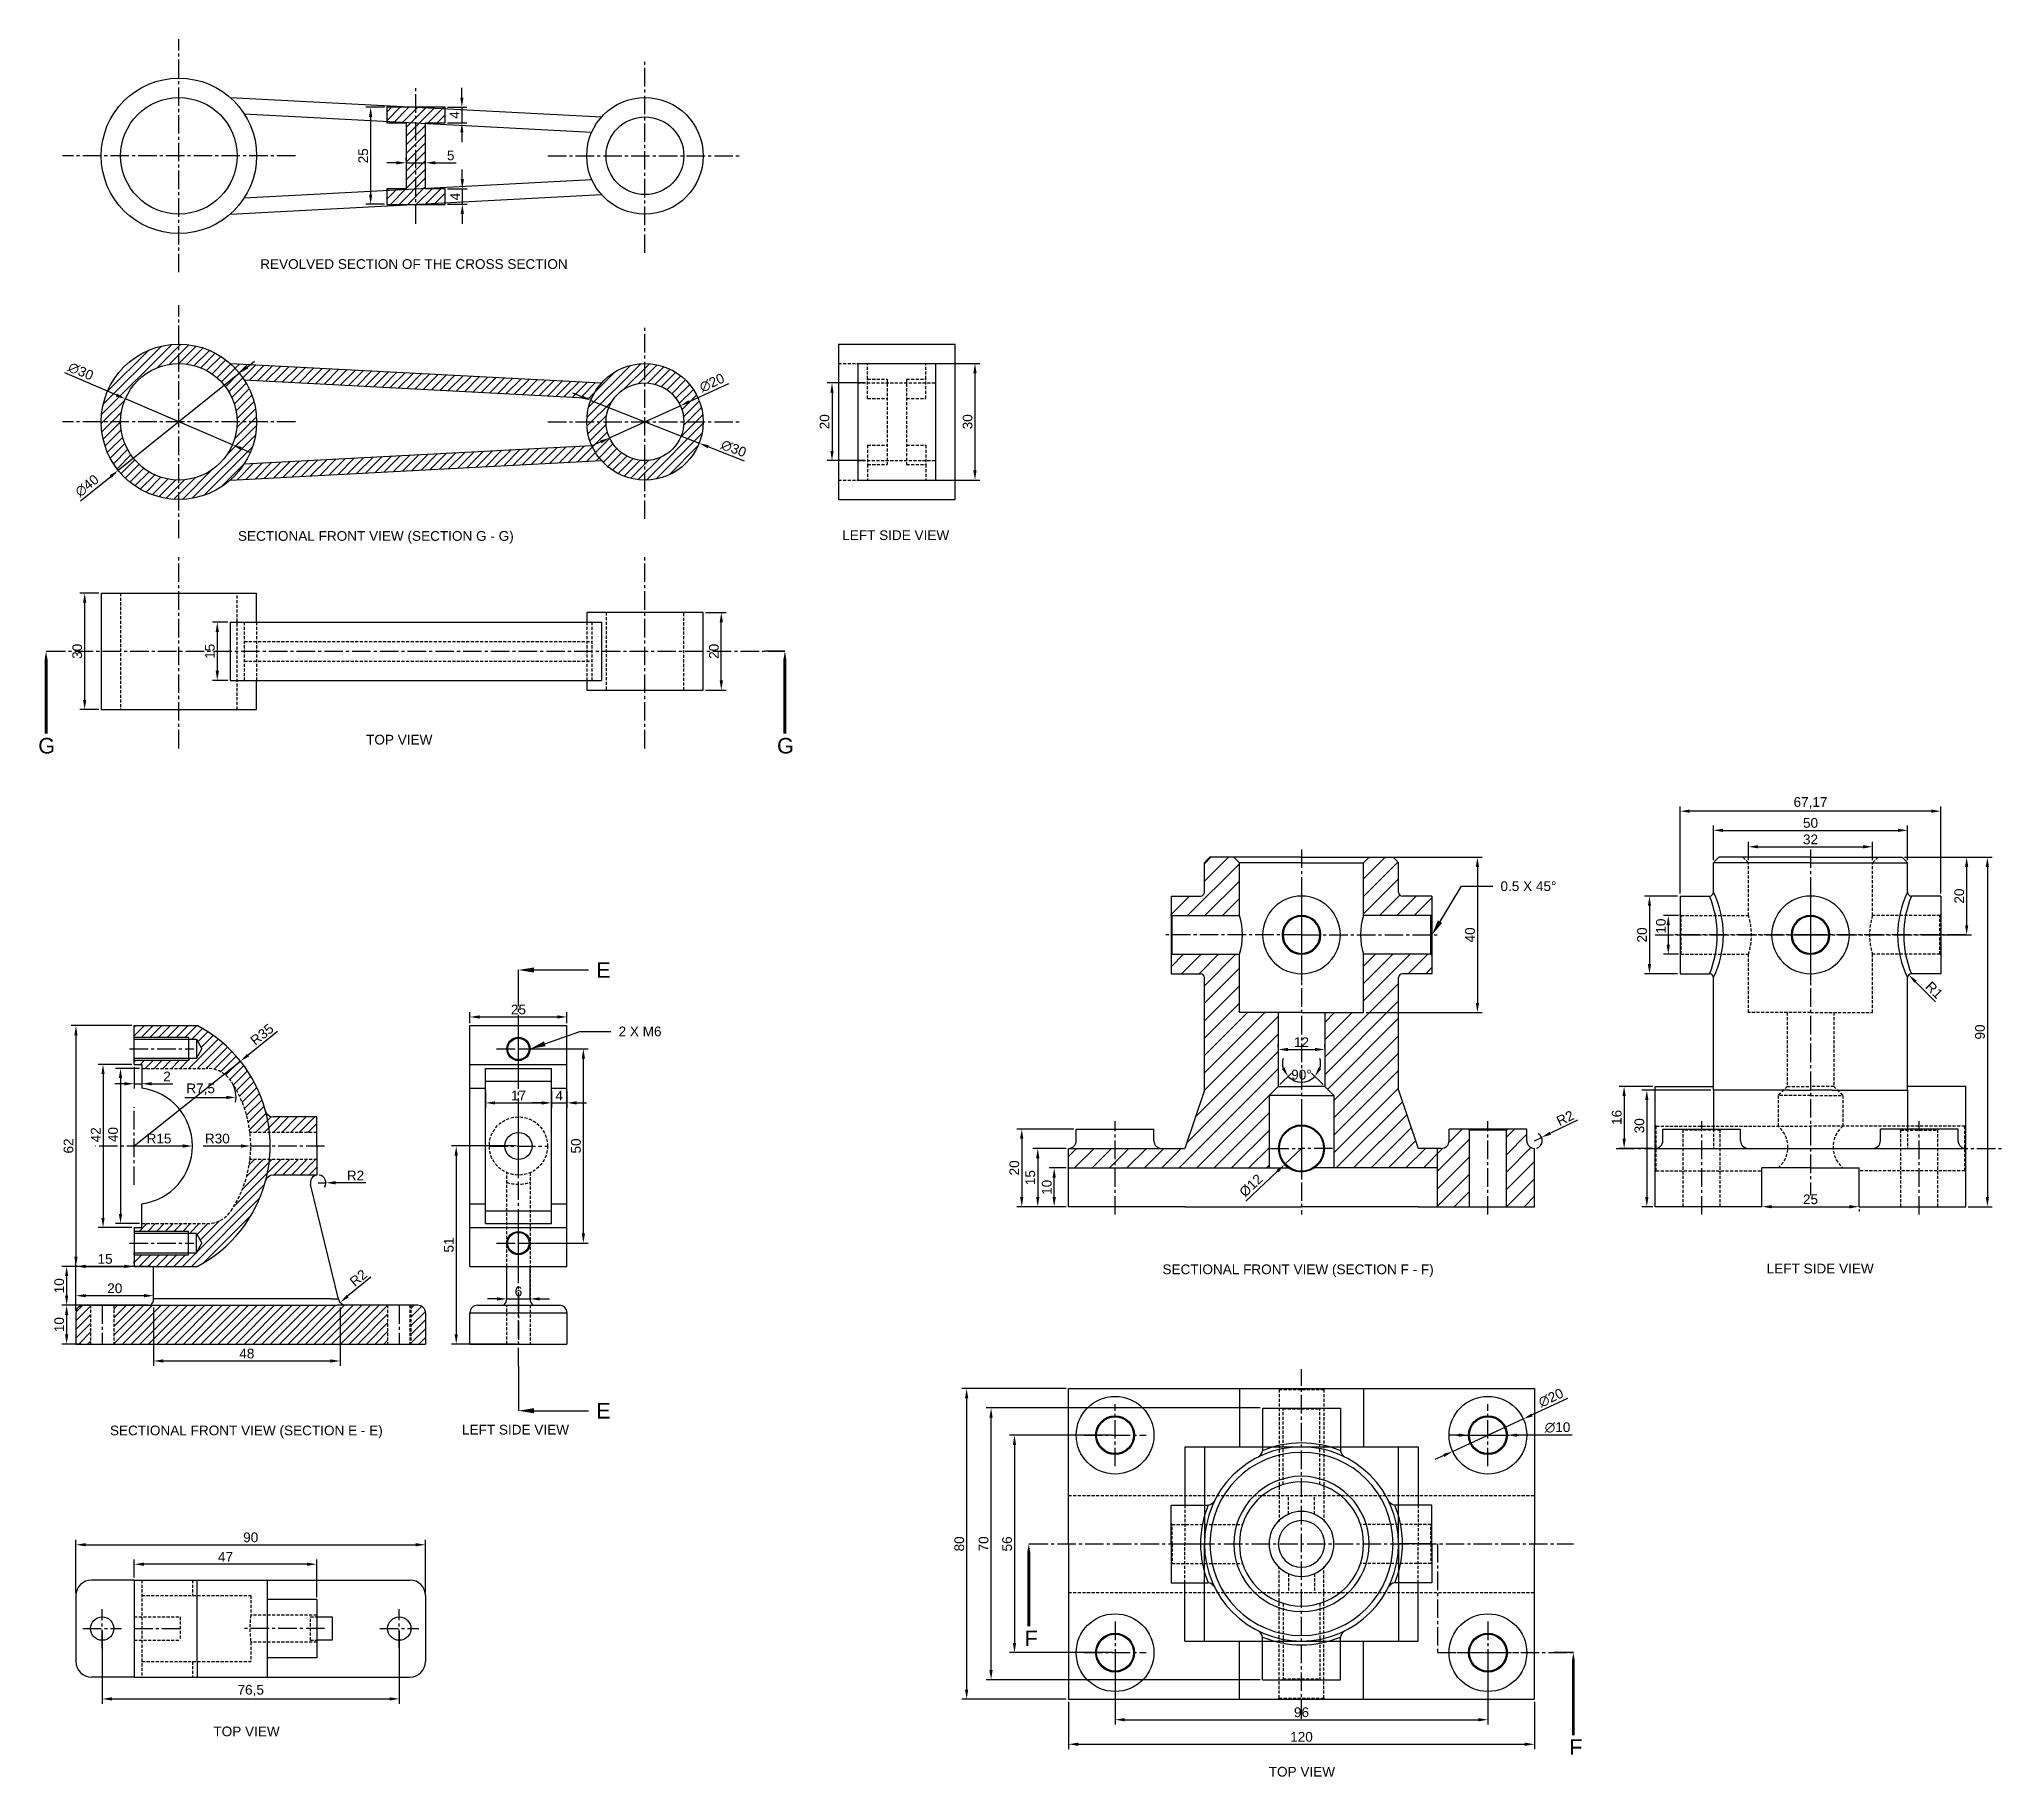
# Model space of a CAD drawing. Header units: millimetres. Extents: x 2295 to 2801, y 1350 to 1797.
import ezdxf
from ezdxf import colors
from ezdxf.entities.mleader import LeaderData, LeaderLine
from ezdxf.math import Vec2, Vec3

# ---------------------------------------------------------------- set-up
doc = ezdxf.new("R2010")
doc.units = ezdxf.units.MM
doc.header["$LTSCALE"] = 0.25
doc.linetypes.add('CENTER2', pattern=[28.575, 19.05, -3.175, 3.175, -3.175])
doc.linetypes.add('HIDDEN2', pattern=[4.7625, 3.175, -1.5875])
doc.styles.get("Standard").update_dxf_attribs({"font": 'arial.ttf'})
doc.dimstyles.new('ISO-25', dxfattribs={"dimtxt": 2.5, "dimasz": 2.5, "dimexe": 1.25, "dimexo": 0.625, "dimtad": 1, "dimtxsty": 'Standard', "dimcen": 2.5, "dimclrd": 3, "dimclre": 3, "dimclrt": 3, "dimadec": 0, "dimazin": 0, "dimtfac": 1, "dimtmove": 0, "dimatfit": 3, "dimfxl": 1, "dimarcsym": 0})

msp = doc.modelspace()

# ---------------------------------------------------------------- texts
at = {"char_height": 2.5, "attachment_point": 1}
for s, width, heights, insert in [('{\\C3;REVOLVED SECTION OF THE CROSS SECTION}', 86.20025, [9.693], (2351.905, 1740.426)), ('{\\C3;SECTIONAL FRONT VIEW (SECTION G - G)}', 73.25313, [3.32], (2346.176, 1670.398)), ('{\\C3;LEFT SIDE VIEW}', 34.5331, [0], (2501.754, 1670.595)), ('{\\C3;TOP VIEW}', 19.99625, [0], (2379.164, 1617.942)), ('{\\C3;SECTIONAL FRONT VIEW (SECTION F - F)}', 73.25313, [3.32], (2584.21, 1481.543)), ('{\\C3;LEFT SIDE VIEW}', 34.5331, [0], (2739.788, 1481.741)), ('{\\C3;SECTIONAL FRONT VIEW (SECTION E - E)}', 73.25313, [3.32], (2313.218, 1440.051)), ('{\\C3;LEFT SIDE VIEW}', 34.5331, [0], (2403.858, 1440.249)), ('{\\C3;TOP VIEW}', 19.99625, [0], (2339.85, 1362.546)), ('{\\C3;TOP VIEW}', 19.99625, [0], (2611.576, 1352.167))]:
    msp.add_mtext_dynamic_manual_height_columns(s, width=width, gutter_width=12.5, heights=heights, dxfattribs=dict(at, insert=insert))
at = {"color": 7, "true_color": 0xffffff, "char_height": 4, "attachment_point": 3}
for s, insert in [('G', (2299.091, 1617.135)), ('G', (2489.315, 1617.135)), ('F', (2552.108, 1387.268)), ('F', (2692.332, 1359.268))]:
    msp.add_mtext_dynamic_manual_height_columns(s, width=5.39243, gutter_width=12.5, heights=[0], dxfattribs=dict(at, insert=insert))

# ---------------------------------------------------------------- blocks, each defined once
blk = doc.blocks.new('*D1')
at = {"color": 3, "lineweight": -2, "transparency": 16777216}
for p, q in [((2301.47, 1711.21), (2314.89, 1705.45)), ((2344.75, 1692.63), (2317.18, 1704.46)), ((2347.05, 1691.64), (2349.35, 1690.66))]:
    blk.add_line(p, q, dxfattribs=at)
at = {"color": 3, "transparency": 16777216}
for points in [[(2315.05, 1705.83), (2314.72, 1705.07), (2317.18, 1704.46)], [(2347.21, 1692.03), (2346.89, 1691.26), (2344.75, 1692.63)]]:
    blk.add_solid(points, dxfattribs=at)
at = {"layer": 'Defpoints', "color": 0, "transparency": 16777216}
for p in [(2317.18, 1704.46), (2344.75, 1692.63)]:
    blk.add_point(p, dxfattribs=at)
at = {"color": 3, "transparency": 16777216, "insert": (2305.71, 1711.53), "char_height": 2.5, "attachment_point": 5, "rotation": 336.7691}
blk.add_mtext('∅30', dxfattribs=at)
blk = doc.blocks.new('*D2')
at = {"color": 3, "lineweight": -2, "transparency": 16777216}
for p, q in [((2346.57, 1711.06), (2315.37, 1686.03)), ((2348.52, 1712.63), (2350.47, 1714.19)), ((2305.59, 1678.18), (2313.42, 1684.46))]:
    blk.add_line(p, q, dxfattribs=at)
at = {"color": 3, "transparency": 16777216}
for points in [[(2348.26, 1712.95), (2348.78, 1712.3), (2346.57, 1711.06)], [(2313.16, 1684.79), (2313.68, 1684.14), (2315.37, 1686.03)]]:
    blk.add_solid(points, dxfattribs=at)
at = {"layer": 'Defpoints', "color": 0, "transparency": 16777216}
for p in [(2346.57, 1711.06), (2315.37, 1686.03)]:
    blk.add_point(p, dxfattribs=at)
at = {"color": 3, "transparency": 16777216, "insert": (2307.3, 1682.08), "char_height": 2.5, "attachment_point": 5, "rotation": 38.7488}
blk.add_mtext('∅40', dxfattribs=at)
blk = doc.blocks.new('*D3')
at = {"color": 3, "lineweight": -2, "transparency": 16777216}
for p, q in [((2472.48, 1708.35), (2462.34, 1703.73)), ((2441.87, 1694.4), (2460.07, 1702.69)), ((2439.59, 1693.36), (2437.32, 1692.32))]:
    blk.add_line(p, q, dxfattribs=at)
at = {"color": 3, "transparency": 16777216}
for points in [[(2462.17, 1704.11), (2462.52, 1703.35), (2460.07, 1702.69)], [(2439.42, 1693.74), (2439.77, 1692.98), (2441.87, 1694.4)]]:
    blk.add_solid(points, dxfattribs=at)
at = {"layer": 'Defpoints', "color": 0, "transparency": 16777216}
for p in [(2460.07, 1702.69), (2441.87, 1694.4)]:
    blk.add_point(p, dxfattribs=at)
at = {"color": 3, "transparency": 16777216, "insert": (2468.23, 1708.58), "char_height": 2.5, "attachment_point": 5, "rotation": 24.5061}
blk.add_mtext('∅20', dxfattribs=at)
blk = doc.blocks.new('*D4')
at = {"color": 3, "lineweight": -2, "transparency": 16777216}
for p, q in [((2434.69, 1704.97), (2432.37, 1705.89)), ((2437.02, 1704.05), (2464.92, 1693.04)), ((2476.59, 1688.43), (2467.25, 1692.12))]:
    blk.add_line(p, q, dxfattribs=at)
at = {"color": 3, "transparency": 16777216}
for points in [[(2434.84, 1705.36), (2434.54, 1704.58), (2437.02, 1704.05)], [(2467.4, 1692.51), (2467.09, 1691.73), (2464.92, 1693.04)]]:
    blk.add_solid(points, dxfattribs=at)
at = {"layer": 'Defpoints', "color": 0, "transparency": 16777216}
for p in [(2437.02, 1704.05), (2464.92, 1693.04)]:
    blk.add_point(p, dxfattribs=at)
at = {"color": 3, "transparency": 16777216, "insert": (2473.8, 1691.65), "char_height": 2.5, "attachment_point": 5, "rotation": 338.4609}
blk.add_mtext('∅30', dxfattribs=at)
blk = doc.blocks.new('*D5')
at = {"color": 3, "lineweight": -2, "transparency": 16777216}
for p, q in [((2310.34, 1654.44), (2305.45, 1654.44)), ((2306.7, 1651.94), (2306.7, 1626.94)), ((2310.34, 1624.44), (2305.45, 1624.44))]:
    blk.add_line(p, q, dxfattribs=at)
at = {"color": 3, "transparency": 16777216}
for points in [[(2306.29, 1651.94), (2307.12, 1651.94), (2306.7, 1654.44)], [(2306.29, 1626.94), (2307.12, 1626.94), (2306.7, 1624.44)]]:
    blk.add_solid(points, dxfattribs=at)
at = {"layer": 'Defpoints', "color": 0, "transparency": 16777216}
for p in [(2310.97, 1654.44), (2306.7, 1624.44), (2310.97, 1624.44)]:
    blk.add_point(p, dxfattribs=at)
at = {"color": 3, "transparency": 16777216, "insert": (2304.8, 1639.44), "char_height": 2.5, "attachment_point": 5, "rotation": 90}
blk.add_mtext('30', dxfattribs=at)
blk = doc.blocks.new('*D6')
at = {"color": 3, "lineweight": -2, "transparency": 16777216}
for p, q in [((2466.59, 1649.44), (2471.87, 1649.44)), ((2470.62, 1631.94), (2470.62, 1646.94)), ((2466.59, 1629.44), (2471.87, 1629.44))]:
    blk.add_line(p, q, dxfattribs=at)
at = {"color": 3, "transparency": 16777216}
for points in [[(2470.21, 1646.94), (2471.04, 1646.94), (2470.62, 1649.44)], [(2470.21, 1631.94), (2471.04, 1631.94), (2470.62, 1629.44)]]:
    blk.add_solid(points, dxfattribs=at)
at = {"layer": 'Defpoints', "color": 0, "transparency": 16777216}
for p in [(2465.97, 1649.44), (2470.62, 1649.44), (2465.97, 1629.44)]:
    blk.add_point(p, dxfattribs=at)
at = {"color": 3, "transparency": 16777216, "insert": (2468.72, 1639.44), "char_height": 2.5, "attachment_point": 5, "rotation": 90}
blk.add_mtext('20', dxfattribs=at)
blk = doc.blocks.new('*D7')
at = {"color": 3, "lineweight": -2, "transparency": 16777216}
for p, q in [((2389.49, 1765.87), (2389.49, 1766.49)), ((2394.49, 1765.87), (2394.49, 1766.49)), ((2386.99, 1765.24), (2384.49, 1765.24)), ((2389.49, 1765.24), (2394.49, 1765.24)), ((2396.99, 1765.24), (2402.4, 1765.24))]:
    blk.add_line(p, q, dxfattribs=at)
at = {"color": 3, "transparency": 16777216}
for points in [[(2386.99, 1765.66), (2386.99, 1764.83), (2389.49, 1765.24)], [(2396.99, 1765.66), (2396.99, 1764.83), (2394.49, 1765.24)]]:
    blk.add_solid(points, dxfattribs=at)
at = {"layer": 'Defpoints', "color": 0, "transparency": 16777216}
for p in [(2389.49, 1765.24), (2394.49, 1765.24), (2394.49, 1765.24)]:
    blk.add_point(p, dxfattribs=at)
at = {"color": 3, "transparency": 16777216, "insert": (2400.95, 1767.14), "char_height": 2.5, "attachment_point": 5}
blk.add_mtext('5', dxfattribs=at)
blk = doc.blocks.new('*D8')
at = {"color": 3, "lineweight": -2, "transparency": 16777216}
for p, q in [((2403.82, 1782.05), (2403.82, 1784.55)), ((2400.12, 1779.55), (2405.07, 1779.55)), ((2403.82, 1779.55), (2403.82, 1775.55)), ((2400.12, 1775.55), (2405.07, 1775.55)), ((2403.82, 1773.05), (2403.82, 1770.55))]:
    blk.add_line(p, q, dxfattribs=at)
at = {"color": 3, "transparency": 16777216}
for points in [[(2403.41, 1782.05), (2404.24, 1782.05), (2403.82, 1779.55)], [(2403.41, 1773.05), (2404.24, 1773.05), (2403.82, 1775.55)]]:
    blk.add_solid(points, dxfattribs=at)
at = {"layer": 'Defpoints', "color": 0, "transparency": 16777216}
for p in [(2399.49, 1779.55), (2399.49, 1775.55), (2403.82, 1775.55)]:
    blk.add_point(p, dxfattribs=at)
at = {"color": 3, "transparency": 16777216, "insert": (2401.95, 1777.55), "char_height": 2.5, "attachment_point": 5, "rotation": 90}
blk.add_mtext('4', dxfattribs=at)
blk = doc.blocks.new('*D9')
at = {"color": 3, "lineweight": -2, "transparency": 16777216}
for p, q in [((2403.94, 1761.05), (2403.94, 1763.55)), ((2400.12, 1758.55), (2405.19, 1758.55)), ((2403.94, 1758.55), (2403.94, 1754.55)), ((2400.12, 1754.55), (2405.19, 1754.55)), ((2403.94, 1752.05), (2403.94, 1749.55))]:
    blk.add_line(p, q, dxfattribs=at)
at = {"color": 3, "transparency": 16777216}
for points in [[(2403.52, 1761.05), (2404.36, 1761.05), (2403.94, 1758.55)], [(2403.52, 1752.05), (2404.36, 1752.05), (2403.94, 1754.55)]]:
    blk.add_solid(points, dxfattribs=at)
at = {"layer": 'Defpoints', "color": 0, "transparency": 16777216}
for p in [(2399.49, 1758.55), (2399.49, 1754.55), (2403.94, 1754.55)]:
    blk.add_point(p, dxfattribs=at)
at = {"color": 3, "transparency": 16777216, "insert": (2402.07, 1756.55), "char_height": 2.5, "attachment_point": 5, "rotation": 90}
blk.add_mtext('4', dxfattribs=at)
blk = doc.blocks.new('*D10')
at = {"color": 3, "lineweight": -2, "transparency": 16777216}
for p, q in [((2343.57, 1646.94), (2339.6, 1646.94)), ((2340.85, 1644.44), (2340.85, 1634.44)), ((2343.57, 1631.94), (2339.6, 1631.94))]:
    blk.add_line(p, q, dxfattribs=at)
at = {"color": 3, "transparency": 16777216}
for points in [[(2340.44, 1644.44), (2341.27, 1644.44), (2340.85, 1646.94)], [(2340.44, 1634.44), (2341.27, 1634.44), (2340.85, 1631.94)]]:
    blk.add_solid(points, dxfattribs=at)
at = {"layer": 'Defpoints', "color": 0, "transparency": 16777216}
for p in [(2344.2, 1646.94), (2340.85, 1631.94), (2344.2, 1631.94)]:
    blk.add_point(p, dxfattribs=at)
at = {"color": 3, "transparency": 16777216, "insert": (2338.95, 1639.44), "char_height": 2.5, "attachment_point": 5, "rotation": 90}
blk.add_mtext('15', dxfattribs=at)
blk = doc.blocks.new('*D11')
at = {"color": 3, "lineweight": -2, "transparency": 16777216}
for p, q in [((2526.42, 1713.55), (2537.19, 1713.55)), ((2535.94, 1711.05), (2535.94, 1686.05)), ((2526.42, 1683.55), (2537.19, 1683.55))]:
    blk.add_line(p, q, dxfattribs=at)
at = {"color": 3, "transparency": 16777216}
for points in [[(2535.52, 1711.05), (2536.36, 1711.05), (2535.94, 1713.55)], [(2535.52, 1686.05), (2536.36, 1686.05), (2535.94, 1683.55)]]:
    blk.add_solid(points, dxfattribs=at)
at = {"layer": 'Defpoints', "color": 0, "transparency": 16777216}
for p in [(2525.8, 1713.55), (2525.8, 1683.55), (2535.94, 1683.55)]:
    blk.add_point(p, dxfattribs=at)
at = {"color": 3, "transparency": 16777216, "insert": (2534.04, 1698.55), "char_height": 2.5, "attachment_point": 5, "rotation": 90}
blk.add_mtext('30', dxfattribs=at)
blk = doc.blocks.new('*D12')
at = {"color": 3, "lineweight": -2, "transparency": 16777216}
for p, q in [((2507.67, 1708.55), (2497.88, 1708.55)), ((2499.13, 1706.05), (2499.13, 1691.05)), ((2507.67, 1688.55), (2497.88, 1688.55))]:
    blk.add_line(p, q, dxfattribs=at)
at = {"color": 3, "transparency": 16777216}
for points in [[(2498.71, 1706.05), (2499.54, 1706.05), (2499.13, 1708.55)], [(2498.71, 1691.05), (2499.54, 1691.05), (2499.13, 1688.55)]]:
    blk.add_solid(points, dxfattribs=at)
at = {"layer": 'Defpoints', "color": 0, "transparency": 16777216}
for p in [(2508.3, 1708.55), (2499.13, 1688.55), (2508.3, 1688.55)]:
    blk.add_point(p, dxfattribs=at)
at = {"color": 3, "transparency": 16777216, "insert": (2497.22, 1698.55), "char_height": 2.5, "attachment_point": 5, "rotation": 90}
blk.add_mtext('20', dxfattribs=at)
blk = doc.blocks.new('*D14')
at = {"color": 3, "lineweight": -2, "transparency": 16777216}
for p, q in [((2419.02, 1537.05), (2436.36, 1537.05)), ((2435.11, 1489.55), (2435.11, 1534.55)), ((2419.02, 1487.05), (2436.36, 1487.05))]:
    blk.add_line(p, q, dxfattribs=at)
at = {"color": 3, "transparency": 16777216}
for points in [[(2434.69, 1534.55), (2435.53, 1534.55), (2435.11, 1537.05)], [(2434.69, 1489.55), (2435.53, 1489.55), (2435.11, 1487.05)]]:
    blk.add_solid(points, dxfattribs=at)
at = {"layer": 'Defpoints', "color": 0, "transparency": 16777216}
for p in [(2418.39, 1537.05), (2435.11, 1537.05), (2418.39, 1487.05)]:
    blk.add_point(p, dxfattribs=at)
at = {"color": 3, "transparency": 16777216, "insert": (2433.21, 1512.05), "char_height": 2.5, "attachment_point": 5, "rotation": 90}
blk.add_mtext('50', dxfattribs=at)
blk = doc.blocks.new('*D16')
at = {"color": 3, "lineweight": -2, "transparency": 16777216}
for p, q in [((2383.87, 1779.55), (2379.09, 1779.55)), ((2380.34, 1777.05), (2380.34, 1757.05)), ((2383.87, 1754.55), (2379.09, 1754.55))]:
    blk.add_line(p, q, dxfattribs=at)
at = {"color": 3, "transparency": 16777216}
for points in [[(2379.92, 1777.05), (2380.75, 1777.05), (2380.34, 1779.55)], [(2379.92, 1757.05), (2380.75, 1757.05), (2380.34, 1754.55)]]:
    blk.add_solid(points, dxfattribs=at)
at = {"layer": 'Defpoints', "color": 0, "transparency": 16777216}
for p in [(2384.49, 1779.55), (2380.34, 1754.55), (2384.49, 1754.55)]:
    blk.add_point(p, dxfattribs=at)
at = {"color": 3, "transparency": 16777216, "insert": (2378.44, 1767.05), "char_height": 2.5, "attachment_point": 5, "rotation": 90}
blk.add_mtext('25', dxfattribs=at)
blk = doc.blocks.new('*D155')
at = {"color": 3, "lineweight": -2, "transparency": 16777216}
for p, q in [((2324.46, 1470.42), (2324.46, 1455.44)), ((2372.46, 1470.42), (2372.46, 1455.44)), ((2326.96, 1456.69), (2369.96, 1456.69))]:
    blk.add_line(p, q, dxfattribs=at)
at = {"color": 3, "transparency": 16777216}
for points in [[(2326.96, 1457.11), (2326.96, 1456.27), (2324.46, 1456.69)], [(2369.96, 1457.11), (2369.96, 1456.27), (2372.46, 1456.69)]]:
    blk.add_solid(points, dxfattribs=at)
at = {"layer": 'Defpoints', "color": 0, "transparency": 16777216}
for p in [(2324.46, 1471.05), (2372.46, 1471.05), (2372.46, 1456.69)]:
    blk.add_point(p, dxfattribs=at)
at = {"color": 3, "transparency": 16777216, "insert": (2348.46, 1458.59), "char_height": 2.5, "attachment_point": 5, "rotation": 0.0008}
blk.add_mtext('48', dxfattribs=at)
blk = doc.blocks.new('*D156')
at = {"color": 3, "lineweight": -2, "transparency": 16777216}
for p, q in [((2305.84, 1471.05), (2300.81, 1471.05)), ((2302.06, 1468.55), (2302.06, 1463.55)), ((2305.84, 1461.05), (2300.81, 1461.05))]:
    blk.add_line(p, q, dxfattribs=at)
at = {"color": 3, "transparency": 16777216}
for points in [[(2301.65, 1468.55), (2302.48, 1468.55), (2302.06, 1471.05)], [(2301.65, 1463.55), (2302.48, 1463.55), (2302.06, 1461.05)]]:
    blk.add_solid(points, dxfattribs=at)
at = {"layer": 'Defpoints', "color": 0, "transparency": 16777216}
for p in [(2306.46, 1471.05), (2302.06, 1461.05), (2306.46, 1461.05)]:
    blk.add_point(p, dxfattribs=at)
at = {"color": 3, "transparency": 16777216, "insert": (2300.16, 1466.05), "char_height": 2.5, "attachment_point": 5, "rotation": 90}
blk.add_mtext('10', dxfattribs=at)
blk = doc.blocks.new('*D157')
at = {"color": 3, "lineweight": -2, "transparency": 16777216}
for p, q in [((2323.84, 1481.05), (2300.81, 1481.05)), ((2302.06, 1478.55), (2302.06, 1473.55)), ((2323.02, 1471.05), (2300.81, 1471.05))]:
    blk.add_line(p, q, dxfattribs=at)
at = {"color": 3, "transparency": 16777216}
for points in [[(2301.65, 1478.55), (2302.48, 1478.55), (2302.06, 1481.05)], [(2301.65, 1473.55), (2302.48, 1473.55), (2302.06, 1471.05)]]:
    blk.add_solid(points, dxfattribs=at)
at = {"layer": 'Defpoints', "color": 0, "transparency": 16777216}
for p in [(2324.46, 1481.05), (2302.06, 1471.05), (2323.64, 1471.05)]:
    blk.add_point(p, dxfattribs=at)
at = {"color": 3, "transparency": 16777216, "insert": (2300.16, 1476.05), "char_height": 2.5, "attachment_point": 5, "rotation": 90}
blk.add_mtext('10', dxfattribs=at)
blk = doc.blocks.new('*D158')
at = {"color": 3, "lineweight": -2, "transparency": 16777216}
for p, q in [((2304.46, 1469.67), (2304.46, 1474.75)), ((2321.96, 1473.5), (2306.96, 1473.5)), ((2324.46, 1473.29), (2324.46, 1474.75))]:
    blk.add_line(p, q, dxfattribs=at)
at = {"color": 3, "transparency": 16777216}
for points in [[(2306.96, 1473.92), (2306.96, 1473.08), (2304.46, 1473.5)], [(2321.96, 1473.92), (2321.96, 1473.08), (2324.46, 1473.5)]]:
    blk.add_solid(points, dxfattribs=at)
at = {"layer": 'Defpoints', "color": 0, "transparency": 16777216}
for p in [(2304.46, 1473.5), (2324.46, 1472.67), (2304.46, 1469.05)]:
    blk.add_point(p, dxfattribs=at)
at = {"color": 3, "transparency": 16777216, "insert": (2314.46, 1475.4), "char_height": 2.5, "attachment_point": 5}
blk.add_mtext('20', dxfattribs=at)
blk = doc.blocks.new('*D159')
at = {"color": 3, "lineweight": -2, "transparency": 16777216}
for p, q in [((2304.46, 1469.67), (2304.46, 1482.3)), ((2306.96, 1481.05), (2316.96, 1481.05)), ((2319.46, 1481.67), (2319.46, 1482.3))]:
    blk.add_line(p, q, dxfattribs=at)
at = {"color": 3, "transparency": 16777216}
for points in [[(2306.96, 1481.47), (2306.96, 1480.63), (2304.46, 1481.05)], [(2316.96, 1481.47), (2316.96, 1480.63), (2319.46, 1481.05)]]:
    blk.add_solid(points, dxfattribs=at)
at = {"layer": 'Defpoints', "color": 0, "transparency": 16777216}
for p in [(2319.46, 1481.05), (2319.46, 1481.05), (2304.46, 1469.05)]:
    blk.add_point(p, dxfattribs=at)
at = {"color": 3, "transparency": 16777216, "insert": (2311.96, 1482.95), "char_height": 2.5, "attachment_point": 5}
blk.add_mtext('15', dxfattribs=at)
blk = doc.blocks.new('*D161')
at = {"color": 3, "lineweight": -2, "transparency": 16777216}
blk.add_line((2380.4, 1478.31), (2374.42, 1473.37), dxfattribs=at)
at = {"color": 3, "transparency": 16777216}
blk.add_solid([(2374.15, 1473.69), (2374.69, 1473.05), (2372.49, 1471.78)], dxfattribs=at)
at = {"layer": 'Defpoints', "color": 0, "transparency": 16777216}
for p in [(2374.03, 1473.05), (2372.49, 1471.78)]:
    blk.add_point(p, dxfattribs=at)
at = {"color": 3, "transparency": 16777216, "insert": (2377.17, 1478.08), "char_height": 2.5, "attachment_point": 5, "rotation": 39.5777}
blk.add_mtext('R2', dxfattribs=at)
blk = doc.blocks.new('*D163')
at = {"color": 3, "lineweight": -2, "transparency": 16777216}
blk.add_line((2322.22, 1512.05), (2331.96, 1512.05), dxfattribs=at)
at = {"color": 3, "transparency": 16777216}
blk.add_solid([(2331.96, 1512.47), (2331.96, 1511.63), (2334.46, 1512.05)], dxfattribs=at)
at = {"layer": 'Defpoints', "color": 0, "transparency": 16777216}
for p in [(2319.46, 1512.05), (2334.46, 1512.05)]:
    blk.add_point(p, dxfattribs=at)
at = {"color": 3, "transparency": 16777216, "insert": (2325.84, 1513.95), "char_height": 2.5, "attachment_point": 5}
blk.add_mtext('R15', dxfattribs=at)
blk = doc.blocks.new('*D165')
at = {"color": 3, "lineweight": -2, "transparency": 16777216}
blk.add_line((2337.25, 1512.05), (2346.96, 1512.05), dxfattribs=at)
at = {"color": 3, "transparency": 16777216}
blk.add_solid([(2346.96, 1512.47), (2346.96, 1511.63), (2349.46, 1512.05)], dxfattribs=at)
at = {"layer": 'Defpoints', "color": 0, "transparency": 16777216}
for p in [(2319.46, 1512.05), (2349.46, 1512.05)]:
    blk.add_point(p, dxfattribs=at)
at = {"color": 3, "transparency": 16777216, "insert": (2340.86, 1513.95), "char_height": 2.5, "attachment_point": 5}
blk.add_mtext('R30', dxfattribs=at)
blk = doc.blocks.new('*D166')
at = {"color": 3, "lineweight": -2, "transparency": 16777216}
blk.add_line((2332.46, 1524.55), (2343.17, 1524.55), dxfattribs=at)
blk.add_arc((2338.17, 1524.55), 7.5, 350.4507, 28.9743, dxfattribs=at)
at = {"color": 3, "transparency": 16777216}
blk.add_solid([(2343.17, 1524.97), (2343.17, 1524.13), (2345.67, 1524.55)], dxfattribs=at)
at = {"layer": 'Defpoints', "color": 0, "transparency": 16777216}
for p in [(2338.17, 1524.55), (2345.67, 1524.55)]:
    blk.add_point(p, dxfattribs=at)
at = {"color": 3, "transparency": 16777216, "insert": (2336.57, 1526.67), "char_height": 2.5, "attachment_point": 5}
blk.add_mtext('R7,5', dxfattribs=at)
blk = doc.blocks.new('*D167')
at = {"color": 3, "lineweight": -2, "transparency": 16777216}
for p, q in [((2356.38, 1541.53), (2348.77, 1535.45)), ((2319.46, 1512.05), (2346.81, 1533.89))]:
    blk.add_line(p, q, dxfattribs=at)
at = {"color": 3, "transparency": 16777216}
blk.add_solid([(2348.51, 1535.77), (2349.03, 1535.12), (2346.81, 1533.89)], dxfattribs=at)
at = {"layer": 'Defpoints', "color": 0, "transparency": 16777216}
for p in [(2346.81, 1533.89), (2319.46, 1512.05)]:
    blk.add_point(p, dxfattribs=at)
at = {"color": 3, "transparency": 16777216, "insert": (2352.36, 1540.76), "char_height": 2.5, "attachment_point": 5, "rotation": 38.6086}
blk.add_mtext('R35', dxfattribs=at)
blk = doc.blocks.new('*D168')
at = {"color": 3, "lineweight": -2, "transparency": 16777216}
for p, q in [((2320.84, 1532.05), (2314.68, 1532.05)), ((2315.93, 1529.55), (2315.93, 1494.55)), ((2320.84, 1492.05), (2314.68, 1492.05))]:
    blk.add_line(p, q, dxfattribs=at)
at = {"color": 3, "transparency": 16777216}
for points in [[(2315.51, 1529.55), (2316.35, 1529.55), (2315.93, 1532.05)], [(2315.51, 1494.55), (2316.35, 1494.55), (2315.93, 1492.05)]]:
    blk.add_solid(points, dxfattribs=at)
at = {"layer": 'Defpoints', "color": 0, "transparency": 16777216}
for p in [(2321.46, 1532.05), (2315.93, 1492.05), (2321.46, 1492.05)]:
    blk.add_point(p, dxfattribs=at)
at = {"color": 3, "transparency": 16777216, "insert": (2314.03, 1514.99), "char_height": 2.5, "attachment_point": 5, "rotation": 90}
blk.add_mtext('40', dxfattribs=at)
blk = doc.blocks.new('*D169')
at = {"color": 3, "lineweight": -2, "transparency": 16777216}
for p, q in [((2318.84, 1533.05), (2310.18, 1533.05)), ((2311.43, 1530.55), (2311.43, 1493.55)), ((2318.84, 1491.05), (2310.18, 1491.05))]:
    blk.add_line(p, q, dxfattribs=at)
at = {"color": 3, "transparency": 16777216}
for points in [[(2311.01, 1530.55), (2311.85, 1530.55), (2311.43, 1533.05)], [(2311.01, 1493.55), (2311.85, 1493.55), (2311.43, 1491.05)]]:
    blk.add_solid(points, dxfattribs=at)
at = {"layer": 'Defpoints', "color": 0, "transparency": 16777216}
for p in [(2319.46, 1533.05), (2311.43, 1491.05), (2319.46, 1491.05)]:
    blk.add_point(p, dxfattribs=at)
at = {"color": 3, "transparency": 16777216, "insert": (2309.55, 1514.93), "char_height": 2.5, "attachment_point": 5, "rotation": 90}
blk.add_mtext('42', dxfattribs=at)
blk = doc.blocks.new('*D170')
at = {"color": 3, "lineweight": -2, "transparency": 16777216}
for p, q in [((2319.46, 1532.42), (2319.46, 1526.83)), ((2321.46, 1532.42), (2321.46, 1526.83)), ((2316.96, 1528.08), (2314.46, 1528.08)), ((2319.46, 1528.08), (2321.46, 1528.08)), ((2323.96, 1528.08), (2329.37, 1528.08))]:
    blk.add_line(p, q, dxfattribs=at)
at = {"color": 3, "transparency": 16777216}
for points in [[(2316.96, 1528.5), (2316.96, 1527.66), (2319.46, 1528.08)], [(2323.96, 1528.5), (2323.96, 1527.66), (2321.46, 1528.08)]]:
    blk.add_solid(points, dxfattribs=at)
at = {"layer": 'Defpoints', "color": 0, "transparency": 16777216}
for p in [(2319.46, 1533.05), (2321.46, 1533.05), (2321.46, 1528.08)]:
    blk.add_point(p, dxfattribs=at)
at = {"color": 3, "transparency": 16777216, "insert": (2327.92, 1529.96), "char_height": 2.5, "attachment_point": 5}
blk.add_mtext('2', dxfattribs=at)
blk = doc.blocks.new('*D171')
at = {"color": 3, "lineweight": -2, "transparency": 16777216}
for p, q in [((2318.84, 1543.05), (2303.21, 1543.05)), ((2304.46, 1540.55), (2304.46, 1483.55)), ((2318.84, 1481.05), (2303.21, 1481.05))]:
    blk.add_line(p, q, dxfattribs=at)
at = {"color": 3, "transparency": 16777216}
for points in [[(2304.05, 1540.55), (2304.88, 1540.55), (2304.46, 1543.05)], [(2304.05, 1483.55), (2304.88, 1483.55), (2304.46, 1481.05)]]:
    blk.add_solid(points, dxfattribs=at)
at = {"layer": 'Defpoints', "color": 0, "transparency": 16777216}
for p in [(2319.46, 1543.05), (2304.46, 1481.05), (2319.46, 1481.05)]:
    blk.add_point(p, dxfattribs=at)
at = {"color": 3, "transparency": 16777216, "insert": (2302.56, 1512.05), "char_height": 2.5, "attachment_point": 5, "rotation": 90}
blk.add_mtext('62', dxfattribs=at)
blk = doc.blocks.new('*D172')
at = {"color": 3, "lineweight": -2, "transparency": 16777216}
for p, q in [((2366.82, 1502.58), (2368.82, 1502.58)), ((2379.07, 1502.58), (2371.32, 1502.58))]:
    blk.add_line(p, q, dxfattribs=at)
blk.add_arc((2366.82, 1502.58), 2, 324.1714, 82.001, dxfattribs=at)
at = {"color": 3, "transparency": 16777216}
blk.add_solid([(2371.32, 1503), (2371.32, 1502.16), (2368.82, 1502.58)], dxfattribs=at)
at = {"layer": 'Defpoints', "color": 0, "transparency": 16777216}
for p in [(2366.82, 1502.58), (2368.82, 1502.58)]:
    blk.add_point(p, dxfattribs=at)
at = {"color": 3, "transparency": 16777216, "insert": (2376.44, 1504.46), "char_height": 2.5, "attachment_point": 5}
blk.add_mtext('R2', dxfattribs=at)
blk = doc.blocks.new('*D173')
at = {"color": 3, "lineweight": -2, "transparency": 16777216}
for p, q in [((2319.46, 1400.89), (2319.46, 1405.6)), ((2363.96, 1404.35), (2321.96, 1404.35)), ((2366.46, 1395.89), (2366.46, 1405.6))]:
    blk.add_line(p, q, dxfattribs=at)
at = {"color": 3, "transparency": 16777216}
for points in [[(2321.96, 1404.76), (2321.96, 1403.93), (2319.46, 1404.35)], [(2363.96, 1404.76), (2363.96, 1403.93), (2366.46, 1404.35)]]:
    blk.add_solid(points, dxfattribs=at)
at = {"layer": 'Defpoints', "color": 0, "transparency": 16777216}
for p in [(2319.46, 1404.35), (2319.46, 1400.27), (2366.46, 1395.27)]:
    blk.add_point(p, dxfattribs=at)
at = {"color": 3, "transparency": 16777216, "insert": (2342.96, 1406.22), "char_height": 2.5, "attachment_point": 5}
blk.add_mtext('47', dxfattribs=at)
blk = doc.blocks.new('*D174')
at = {"color": 3, "lineweight": -2, "transparency": 16777216}
for p, q in [((2311.21, 1387.14), (2311.21, 1368.42)), ((2387.71, 1387.14), (2387.71, 1368.42)), ((2313.71, 1369.67), (2385.21, 1369.67))]:
    blk.add_line(p, q, dxfattribs=at)
at = {"color": 3, "transparency": 16777216}
for points in [[(2313.71, 1370.08), (2313.71, 1369.25), (2311.21, 1369.67)], [(2385.21, 1370.08), (2385.21, 1369.25), (2387.71, 1369.67)]]:
    blk.add_solid(points, dxfattribs=at)
at = {"layer": 'Defpoints', "color": 0, "transparency": 16777216}
for p in [(2311.21, 1387.77), (2387.71, 1387.77), (2387.71, 1369.67)]:
    blk.add_point(p, dxfattribs=at)
at = {"color": 3, "transparency": 16777216, "insert": (2349.46, 1371.79), "char_height": 2.5, "attachment_point": 5}
blk.add_mtext('76,5', dxfattribs=at)
blk = doc.blocks.new('*D175')
at = {"color": 3, "lineweight": -2, "transparency": 16777216}
for p, q in [((2304.46, 1396.89), (2304.46, 1410.61)), ((2306.96, 1409.36), (2391.96, 1409.36)), ((2394.46, 1396.89), (2394.46, 1410.61))]:
    blk.add_line(p, q, dxfattribs=at)
at = {"color": 3, "transparency": 16777216}
for points in [[(2306.96, 1409.78), (2306.96, 1408.95), (2304.46, 1409.36)], [(2391.96, 1409.78), (2391.96, 1408.95), (2394.46, 1409.36)]]:
    blk.add_solid(points, dxfattribs=at)
at = {"layer": 'Defpoints', "color": 0, "transparency": 16777216}
for p in [(2394.46, 1409.36), (2304.46, 1396.27), (2394.46, 1396.27)]:
    blk.add_point(p, dxfattribs=at)
at = {"color": 3, "transparency": 16777216, "insert": (2349.46, 1411.26), "char_height": 2.5, "attachment_point": 5}
blk.add_mtext('90', dxfattribs=at)
blk = doc.blocks.new('*D176')
at = {"color": 3, "lineweight": -2, "transparency": 16777216}
for p, q in [((2405.89, 1543.67), (2405.89, 1546.53)), ((2408.39, 1545.28), (2428.39, 1545.28)), ((2430.89, 1543.67), (2430.89, 1546.53))]:
    blk.add_line(p, q, dxfattribs=at)
at = {"color": 3, "transparency": 16777216}
for points in [[(2408.39, 1545.7), (2408.39, 1544.86), (2405.89, 1545.28)], [(2428.39, 1545.7), (2428.39, 1544.86), (2430.89, 1545.28)]]:
    blk.add_solid(points, dxfattribs=at)
at = {"layer": 'Defpoints', "color": 0, "transparency": 16777216}
for p in [(2430.89, 1545.28), (2405.89, 1543.05), (2430.89, 1543.05)]:
    blk.add_point(p, dxfattribs=at)
at = {"color": 3, "transparency": 16777216, "insert": (2418.39, 1547.18), "char_height": 2.5, "attachment_point": 5}
blk.add_mtext('25', dxfattribs=at)
blk = doc.blocks.new('*D177')
at = {"color": 3, "lineweight": -2, "transparency": 16777216}
for p, q in [((2412.89, 1472.67), (2410.39, 1472.67)), ((2415.39, 1473.29), (2415.39, 1473.92)), ((2415.39, 1472.67), (2421.39, 1472.67)), ((2421.39, 1473.29), (2421.39, 1473.92)), ((2423.89, 1472.67), (2426.39, 1472.67))]:
    blk.add_line(p, q, dxfattribs=at)
at = {"color": 3, "transparency": 16777216}
for points in [[(2412.89, 1473.08), (2412.89, 1472.25), (2415.39, 1472.67)], [(2423.89, 1473.08), (2423.89, 1472.25), (2421.39, 1472.67)]]:
    blk.add_solid(points, dxfattribs=at)
at = {"layer": 'Defpoints', "color": 0, "transparency": 16777216}
for p in [(2415.39, 1472.67), (2421.39, 1472.67), (2421.39, 1472.67)]:
    blk.add_point(p, dxfattribs=at)
at = {"color": 3, "transparency": 16777216, "insert": (2418.39, 1474.57), "char_height": 2.5, "attachment_point": 5}
blk.add_mtext('6', dxfattribs=at)
blk = doc.blocks.new('*D178')
at = {"color": 3, "lineweight": -2, "transparency": 16777216}
for p, q in [((2417.77, 1512.05), (2401.12, 1512.05)), ((2402.37, 1509.55), (2402.37, 1463.55)), ((2417.77, 1461.05), (2401.12, 1461.05))]:
    blk.add_line(p, q, dxfattribs=at)
at = {"color": 3, "transparency": 16777216}
for points in [[(2401.95, 1509.55), (2402.79, 1509.55), (2402.37, 1512.05)], [(2401.95, 1463.55), (2402.79, 1463.55), (2402.37, 1461.05)]]:
    blk.add_solid(points, dxfattribs=at)
at = {"layer": 'Defpoints', "color": 0, "transparency": 16777216}
for p in [(2418.39, 1512.05), (2402.37, 1461.05), (2418.39, 1461.05)]:
    blk.add_point(p, dxfattribs=at)
at = {"color": 3, "transparency": 16777216, "insert": (2400.47, 1486.55), "char_height": 2.5, "attachment_point": 5, "rotation": 90}
blk.add_mtext('51', dxfattribs=at)
blk = doc.blocks.new('*D179')
at = {"color": 3, "lineweight": -2, "transparency": 16777216}
for p, q in [((2409.89, 1526.29), (2409.89, 1521.9)), ((2426.89, 1523.77), (2426.89, 1524.4)), ((2412.39, 1523.15), (2424.39, 1523.15))]:
    blk.add_line(p, q, dxfattribs=at)
at = {"color": 3, "transparency": 16777216}
for points in [[(2412.39, 1523.56), (2412.39, 1522.73), (2409.89, 1523.15)], [(2424.39, 1523.56), (2424.39, 1522.73), (2426.89, 1523.15)]]:
    blk.add_solid(points, dxfattribs=at)
at = {"layer": 'Defpoints', "color": 0, "transparency": 16777216}
for p in [(2409.89, 1526.92), (2426.89, 1523.15), (2426.89, 1523.15)]:
    blk.add_point(p, dxfattribs=at)
at = {"color": 3, "transparency": 16777216, "insert": (2418.39, 1525.03), "char_height": 2.5, "attachment_point": 5}
blk.add_mtext('17', dxfattribs=at)
blk = doc.blocks.new('*D180')
at = {"color": 3, "lineweight": -2, "transparency": 16777216}
for p, q in [((2426.89, 1526.29), (2426.89, 1521.9)), ((2430.89, 1526.29), (2430.89, 1521.9)), ((2424.39, 1523.15), (2421.89, 1523.15)), ((2426.89, 1523.15), (2430.89, 1523.15)), ((2433.39, 1523.15), (2435.89, 1523.15))]:
    blk.add_line(p, q, dxfattribs=at)
at = {"color": 3, "transparency": 16777216}
for points in [[(2424.39, 1523.56), (2424.39, 1522.73), (2426.89, 1523.15)], [(2433.39, 1523.56), (2433.39, 1522.73), (2430.89, 1523.15)]]:
    blk.add_solid(points, dxfattribs=at)
at = {"layer": 'Defpoints', "color": 0, "transparency": 16777216}
for p in [(2426.89, 1526.92), (2430.89, 1526.92), (2430.89, 1523.15)]:
    blk.add_point(p, dxfattribs=at)
at = {"color": 3, "transparency": 16777216, "insert": (2428.89, 1525.02), "char_height": 2.5, "attachment_point": 5}
blk.add_mtext('4', dxfattribs=at)
blk = doc.blocks.new('*D183')
at = {"color": 3, "lineweight": -2, "transparency": 16777216}
for p, q in [((2735.07, 1585.62), (2735.07, 1590.35)), ((2737.57, 1589.1), (2764.57, 1589.1)), ((2767.07, 1585.62), (2767.07, 1590.35))]:
    blk.add_line(p, q, dxfattribs=at)
at = {"color": 3, "transparency": 16777216}
for points in [[(2737.57, 1589.52), (2737.57, 1588.68), (2735.07, 1589.1)], [(2764.57, 1589.52), (2764.57, 1588.68), (2767.07, 1589.1)]]:
    blk.add_solid(points, dxfattribs=at)
at = {"layer": 'Defpoints', "color": 0, "transparency": 16777216}
for p in [(2767.07, 1589.1), (2735.07, 1585), (2767.07, 1585)]:
    blk.add_point(p, dxfattribs=at)
at = {"color": 3, "transparency": 16777216, "insert": (2751.07, 1591), "char_height": 2.5, "attachment_point": 5}
blk.add_mtext('32', dxfattribs=at)
blk = doc.blocks.new('*D184')
at = {"color": 3, "lineweight": -2, "transparency": 16777216}
for p, q in [((2726.07, 1585.62), (2726.07, 1594.59)), ((2776.07, 1585.62), (2776.07, 1594.59)), ((2728.57, 1593.34), (2773.57, 1593.34))]:
    blk.add_line(p, q, dxfattribs=at)
at = {"color": 3, "transparency": 16777216}
for points in [[(2728.57, 1593.76), (2728.57, 1592.92), (2726.07, 1593.34)], [(2773.57, 1593.76), (2773.57, 1592.92), (2776.07, 1593.34)]]:
    blk.add_solid(points, dxfattribs=at)
at = {"layer": 'Defpoints', "color": 0, "transparency": 16777216}
for p in [(2776.07, 1593.34), (2726.07, 1585), (2776.07, 1585)]:
    blk.add_point(p, dxfattribs=at)
at = {"color": 3, "transparency": 16777216, "insert": (2751.07, 1595.24), "char_height": 2.5, "attachment_point": 5}
blk.add_mtext('50', dxfattribs=at)
blk = doc.blocks.new('*D185')
at = {"color": 3, "lineweight": -2, "transparency": 16777216}
for p, q in [((2717.48, 1577.04), (2717.48, 1599.52)), ((2784.65, 1577.04), (2784.65, 1599.52)), ((2782.15, 1598.27), (2719.98, 1598.27))]:
    blk.add_line(p, q, dxfattribs=at)
at = {"color": 3, "transparency": 16777216}
for points in [[(2719.98, 1598.69), (2719.98, 1597.86), (2717.48, 1598.27)], [(2782.15, 1598.69), (2782.15, 1597.86), (2784.65, 1598.27)]]:
    blk.add_solid(points, dxfattribs=at)
at = {"layer": 'Defpoints', "color": 0, "transparency": 16777216}
for p in [(2717.48, 1598.27), (2717.48, 1576.41), (2784.65, 1576.41)]:
    blk.add_point(p, dxfattribs=at)
at = {"color": 3, "transparency": 16777216, "insert": (2751.07, 1600.4), "char_height": 2.5, "attachment_point": 5}
blk.add_mtext('67,17', dxfattribs=at)
blk = doc.blocks.new('*D186')
at = {"color": 3, "lineweight": -2, "transparency": 16777216}
for p, q in [((2716.86, 1576.41), (2708.35, 1576.41)), ((2709.6, 1573.91), (2709.6, 1558.91)), ((2716.86, 1556.41), (2708.35, 1556.41))]:
    blk.add_line(p, q, dxfattribs=at)
at = {"color": 3, "transparency": 16777216}
for points in [[(2709.19, 1573.91), (2710.02, 1573.91), (2709.6, 1576.41)], [(2709.19, 1558.91), (2710.02, 1558.91), (2709.6, 1556.41)]]:
    blk.add_solid(points, dxfattribs=at)
at = {"layer": 'Defpoints', "color": 0, "transparency": 16777216}
for p in [(2717.48, 1576.41), (2709.6, 1556.41), (2717.48, 1556.41)]:
    blk.add_point(p, dxfattribs=at)
at = {"color": 3, "transparency": 16777216, "insert": (2707.7, 1566.41), "char_height": 2.5, "attachment_point": 5, "rotation": 90}
blk.add_mtext('20', dxfattribs=at)
blk = doc.blocks.new('*D187')
at = {"color": 3, "lineweight": -2, "transparency": 16777216}
for p, q in [((2717.11, 1571.41), (2713.2, 1571.41)), ((2714.45, 1568.91), (2714.45, 1563.91)), ((2717.11, 1561.41), (2713.2, 1561.41))]:
    blk.add_line(p, q, dxfattribs=at)
at = {"color": 3, "transparency": 16777216}
for points in [[(2714.03, 1568.91), (2714.87, 1568.91), (2714.45, 1571.41)], [(2714.03, 1563.91), (2714.87, 1563.91), (2714.45, 1561.41)]]:
    blk.add_solid(points, dxfattribs=at)
at = {"layer": 'Defpoints', "color": 0, "transparency": 16777216}
for p in [(2717.73, 1571.41), (2714.45, 1561.41), (2717.73, 1561.41)]:
    blk.add_point(p, dxfattribs=at)
at = {"color": 3, "transparency": 16777216, "insert": (2712.55, 1568.67), "char_height": 2.5, "attachment_point": 5, "rotation": 90}
blk.add_mtext('10', dxfattribs=at)
blk = doc.blocks.new('*D188')
at = {"color": 3, "lineweight": -2, "transparency": 16777216}
for p, q in [((2775.28, 1586.41), (2792.52, 1586.41)), ((2791.27, 1583.91), (2791.27, 1568.91)), ((2785.03, 1566.41), (2792.52, 1566.41))]:
    blk.add_line(p, q, dxfattribs=at)
at = {"color": 3, "transparency": 16777216}
for points in [[(2790.85, 1583.91), (2791.69, 1583.91), (2791.27, 1586.41)], [(2790.85, 1568.91), (2791.69, 1568.91), (2791.27, 1566.41)]]:
    blk.add_solid(points, dxfattribs=at)
at = {"layer": 'Defpoints', "color": 0, "transparency": 16777216}
for p in [(2774.65, 1586.41), (2784.4, 1566.41), (2791.27, 1566.41)]:
    blk.add_point(p, dxfattribs=at)
at = {"color": 3, "transparency": 16777216, "insert": (2789.37, 1576.41), "char_height": 2.5, "attachment_point": 5, "rotation": 90}
blk.add_mtext('20', dxfattribs=at)
blk = doc.blocks.new('*D189')
at = {"color": 3, "lineweight": -2, "transparency": 16777216}
for p, q in [((2775.28, 1586.41), (2797.86, 1586.41)), ((2796.61, 1583.91), (2796.61, 1498.91)), ((2791.69, 1496.41), (2797.86, 1496.41))]:
    blk.add_line(p, q, dxfattribs=at)
at = {"color": 3, "transparency": 16777216}
for points in [[(2796.19, 1583.91), (2797.03, 1583.91), (2796.61, 1586.41)], [(2796.19, 1498.91), (2797.03, 1498.91), (2796.61, 1496.41)]]:
    blk.add_solid(points, dxfattribs=at)
at = {"layer": 'Defpoints', "color": 0, "transparency": 16777216}
for p in [(2774.65, 1586.41), (2791.07, 1496.41), (2796.61, 1496.41)]:
    blk.add_point(p, dxfattribs=at)
at = {"color": 3, "transparency": 16777216, "insert": (2794.71, 1541.41), "char_height": 2.5, "attachment_point": 5, "rotation": 90}
blk.add_mtext('90', dxfattribs=at)
blk = doc.blocks.new('*D191')
at = {"color": 3, "lineweight": -2, "transparency": 16777216}
for p, q in [((2710.44, 1527.41), (2701.83, 1527.41)), ((2703.08, 1524.91), (2703.08, 1513.91)), ((2710.44, 1511.41), (2701.83, 1511.41))]:
    blk.add_line(p, q, dxfattribs=at)
at = {"color": 3, "transparency": 16777216}
for points in [[(2702.66, 1524.91), (2703.5, 1524.91), (2703.08, 1527.41)], [(2702.66, 1513.91), (2703.5, 1513.91), (2703.08, 1511.41)]]:
    blk.add_solid(points, dxfattribs=at)
at = {"layer": 'Defpoints', "color": 0, "transparency": 16777216}
for p in [(2711.07, 1527.41), (2703.08, 1511.41), (2711.07, 1511.41)]:
    blk.add_point(p, dxfattribs=at)
at = {"color": 3, "transparency": 16777216, "insert": (2701.18, 1519.41), "char_height": 2.5, "attachment_point": 5, "rotation": 90}
blk.add_mtext('16', dxfattribs=at)
blk = doc.blocks.new('*D192')
at = {"color": 3, "lineweight": -2, "transparency": 16777216}
for p, q in [((2725.44, 1526.41), (2707.68, 1526.41)), ((2708.93, 1523.91), (2708.93, 1498.91)), ((2710.44, 1496.41), (2707.68, 1496.41))]:
    blk.add_line(p, q, dxfattribs=at)
at = {"color": 3, "transparency": 16777216}
for points in [[(2708.51, 1523.91), (2709.34, 1523.91), (2708.93, 1526.41)], [(2708.51, 1498.91), (2709.34, 1498.91), (2708.93, 1496.41)]]:
    blk.add_solid(points, dxfattribs=at)
at = {"layer": 'Defpoints', "color": 0, "transparency": 16777216}
for p in [(2726.07, 1526.41), (2708.93, 1496.41), (2711.07, 1496.41)]:
    blk.add_point(p, dxfattribs=at)
at = {"color": 3, "transparency": 16777216, "insert": (2707.02, 1517.26), "char_height": 2.5, "attachment_point": 5, "rotation": 90}
blk.add_mtext('30', dxfattribs=at)
blk = doc.blocks.new('*D196')
at = {"color": 3, "lineweight": -2, "transparency": 16777216}
blk.add_line((2783.29, 1549.19), (2778.13, 1554.35), dxfattribs=at)
at = {"color": 3, "transparency": 16777216}
blk.add_solid([(2778.42, 1554.64), (2777.83, 1554.06), (2776.36, 1556.12)], dxfattribs=at)
at = {"layer": 'Defpoints', "color": 0, "transparency": 16777216}
for p in [(2776.36, 1556.12), (2777.07, 1555.41)]:
    blk.add_point(p, dxfattribs=at)
at = {"color": 3, "transparency": 16777216, "insert": (2782.92, 1552.21), "char_height": 2.5, "attachment_point": 5, "rotation": 315}
blk.add_mtext('R1', dxfattribs=at)
blk = doc.blocks.new('*D197')
at = {"color": 3, "lineweight": -2, "transparency": 16777216}
for p, q in [((2620.01, 1511.41), (2615.65, 1507.29)), ((2605.64, 1497.85), (2613.83, 1505.58))]:
    blk.add_line(p, q, dxfattribs=at)
blk.add_arc((2620.01, 1511.41), 6, 211.4161, 264.0317, dxfattribs=at)
at = {"color": 3, "transparency": 16777216}
blk.add_solid([(2613.54, 1505.88), (2614.12, 1505.27), (2615.65, 1507.29)], dxfattribs=at)
at = {"layer": 'Defpoints', "color": 0, "transparency": 16777216}
for p in [(2620.01, 1511.41), (2615.65, 1507.29)]:
    blk.add_point(p, dxfattribs=at)
at = {"color": 3, "transparency": 16777216, "insert": (2607.02, 1501.86), "char_height": 2.5, "attachment_point": 5, "rotation": 43.3527}
blk.add_mtext('%%C12', dxfattribs=at)
blk = doc.blocks.new('*D198')
at = {"color": 3, "lineweight": -2, "transparency": 16777216}
for p, q in [((2559.38, 1506.41), (2555.08, 1506.41)), ((2556.33, 1498.91), (2556.33, 1503.91)), ((2559.38, 1496.41), (2555.08, 1496.41))]:
    blk.add_line(p, q, dxfattribs=at)
at = {"color": 3, "transparency": 16777216}
for points in [[(2555.92, 1503.91), (2556.75, 1503.91), (2556.33, 1506.41)], [(2555.92, 1498.91), (2556.75, 1498.91), (2556.33, 1496.41)]]:
    blk.add_solid(points, dxfattribs=at)
at = {"layer": 'Defpoints', "color": 0, "transparency": 16777216}
for p in [(2556.33, 1506.41), (2560.01, 1506.41), (2560.01, 1496.41)]:
    blk.add_point(p, dxfattribs=at)
at = {"color": 3, "transparency": 16777216, "insert": (2554.43, 1501.41), "char_height": 2.5, "attachment_point": 5, "rotation": 90}
blk.add_mtext('10', dxfattribs=at)
blk = doc.blocks.new('*D199')
at = {"color": 3, "lineweight": -2, "transparency": 16777216}
for p, q in [((2559.38, 1511.41), (2550.85, 1511.41)), ((2552.1, 1508.91), (2552.1, 1498.91)), ((2559.38, 1496.41), (2550.85, 1496.41))]:
    blk.add_line(p, q, dxfattribs=at)
at = {"color": 3, "transparency": 16777216}
for points in [[(2551.69, 1508.91), (2552.52, 1508.91), (2552.1, 1511.41)], [(2551.69, 1498.91), (2552.52, 1498.91), (2552.1, 1496.41)]]:
    blk.add_solid(points, dxfattribs=at)
at = {"layer": 'Defpoints', "color": 0, "transparency": 16777216}
for p in [(2560.01, 1511.41), (2552.1, 1496.41), (2560.01, 1496.41)]:
    blk.add_point(p, dxfattribs=at)
at = {"color": 3, "transparency": 16777216, "insert": (2550.2, 1503.91), "char_height": 2.5, "attachment_point": 5, "rotation": 90}
blk.add_mtext('15', dxfattribs=at)
blk = doc.blocks.new('*D200')
at = {"color": 3, "lineweight": -2, "transparency": 16777216}
for p, q in [((2561.38, 1516.41), (2546.73, 1516.41)), ((2547.98, 1513.91), (2547.98, 1498.91)), ((2559.38, 1496.41), (2546.73, 1496.41))]:
    blk.add_line(p, q, dxfattribs=at)
at = {"color": 3, "transparency": 16777216}
for points in [[(2547.56, 1513.91), (2548.4, 1513.91), (2547.98, 1516.41)], [(2547.56, 1498.91), (2548.4, 1498.91), (2547.98, 1496.41)]]:
    blk.add_solid(points, dxfattribs=at)
at = {"layer": 'Defpoints', "color": 0, "transparency": 16777216}
for p in [(2562.01, 1516.41), (2547.98, 1496.41), (2560.01, 1496.41)]:
    blk.add_point(p, dxfattribs=at)
at = {"color": 3, "transparency": 16777216, "insert": (2546.08, 1506.41), "char_height": 2.5, "attachment_point": 5, "rotation": 90}
blk.add_mtext('20', dxfattribs=at)
blk = doc.blocks.new('*D201')
at = {"color": 3, "lineweight": -2, "transparency": 16777216}
for p, q in [((2614.01, 1537.54), (2614.01, 1538.16)), ((2616.51, 1536.91), (2623.51, 1536.91)), ((2626.01, 1537.54), (2626.01, 1538.16))]:
    blk.add_line(p, q, dxfattribs=at)
at = {"color": 3, "transparency": 16777216}
for points in [[(2616.51, 1537.33), (2616.51, 1536.49), (2614.01, 1536.91)], [(2623.51, 1537.33), (2623.51, 1536.49), (2626.01, 1536.91)]]:
    blk.add_solid(points, dxfattribs=at)
at = {"layer": 'Defpoints', "color": 0, "transparency": 16777216}
for p in [(2614.01, 1536.91), (2626.01, 1536.91), (2626.01, 1536.91)]:
    blk.add_point(p, dxfattribs=at)
at = {"color": 3, "transparency": 16777216, "insert": (2620.01, 1538.79), "char_height": 2.5, "attachment_point": 5}
blk.add_mtext('12', dxfattribs=at)
blk = doc.blocks.new('*D202')
at = {"color": 3, "lineweight": -2, "transparency": 16777216}
for p, q in [((2614.45, 1527.85), (2617.43, 1530.83)), ((2625.57, 1527.85), (2622.59, 1530.83))]:
    blk.add_line(p, q, dxfattribs=at)
for start, end in [(165.9366, 195.4683), (344.5317, 14.0634), (225, 315)]:
    blk.add_arc((2620.01, 1533.41), 4.9, start, end, dxfattribs=at)
at = {"color": 3, "transparency": 16777216}
for points in [[(2615.64, 1532.31), (2614.92, 1531.89), (2616.54, 1529.94)], [(2625.1, 1531.89), (2624.38, 1532.31), (2623.48, 1529.94)]]:
    blk.add_solid(points, dxfattribs=at)
at = {"layer": 'Defpoints', "color": 0, "transparency": 16777216}
for p in [(2618.74, 1528.67), (2611.66, 1525.06), (2614.01, 1527.41), (2626.01, 1527.41), (2628.36, 1525.06)]:
    blk.add_point(p, dxfattribs=at)
at = {"color": 3, "transparency": 16777216, "insert": (2620.01, 1530.41), "char_height": 2.5, "attachment_point": 5}
blk.add_mtext('90°', dxfattribs=at)
blk = doc.blocks.new('*D203')
at = {"color": 3, "lineweight": -2, "transparency": 16777216}
for p, q in [((2638.05, 1586.41), (2666.56, 1586.41)), ((2665.31, 1583.91), (2665.31, 1548.91)), ((2636.63, 1546.41), (2666.56, 1546.41))]:
    blk.add_line(p, q, dxfattribs=at)
at = {"color": 3, "transparency": 16777216}
for points in [[(2664.89, 1583.91), (2665.72, 1583.91), (2665.31, 1586.41)], [(2664.89, 1548.91), (2665.72, 1548.91), (2665.31, 1546.41)]]:
    blk.add_solid(points, dxfattribs=at)
at = {"layer": 'Defpoints', "color": 0, "transparency": 16777216}
for p in [(2637.42, 1586.41), (2636.01, 1546.41), (2665.31, 1546.41)]:
    blk.add_point(p, dxfattribs=at)
at = {"color": 3, "transparency": 16777216, "insert": (2663.41, 1566.41), "char_height": 2.5, "attachment_point": 5, "rotation": 90}
blk.add_mtext('40', dxfattribs=at)
blk = doc.blocks.new('*D204')
at = {"color": 3, "lineweight": -2, "transparency": 16777216}
for p, q in [((2691.08, 1518.67), (2684.08, 1515.34)), ((2680.01, 1513.41), (2681.82, 1514.27))]:
    blk.add_line(p, q, dxfattribs=at)
blk.add_arc((2680.01, 1513.41), 2, 287.9049, 61.1977, dxfattribs=at)
at = {"color": 3, "transparency": 16777216}
blk.add_solid([(2683.9, 1515.72), (2684.25, 1514.96), (2681.82, 1514.27)], dxfattribs=at)
at = {"layer": 'Defpoints', "color": 0, "transparency": 16777216}
for p in [(2680.01, 1513.41), (2681.82, 1514.27)]:
    blk.add_point(p, dxfattribs=at)
at = {"color": 3, "transparency": 16777216, "insert": (2687.9, 1519.24), "char_height": 2.5, "attachment_point": 5, "rotation": 25.3879}
blk.add_mtext('R2', dxfattribs=at)
blk = doc.blocks.new('*D205')
at = {"color": 3, "lineweight": -2, "transparency": 16777216}
for p, q in [((2572.01, 1380.95), (2572.01, 1363.05)), ((2668.01, 1380.95), (2668.01, 1363.05)), ((2574.51, 1364.3), (2665.51, 1364.3))]:
    blk.add_line(p, q, dxfattribs=at)
at = {"color": 3, "transparency": 16777216}
for points in [[(2574.51, 1364.72), (2574.51, 1363.88), (2572.01, 1364.3)], [(2665.51, 1364.72), (2665.51, 1363.88), (2668.01, 1364.3)]]:
    blk.add_solid(points, dxfattribs=at)
at = {"layer": 'Defpoints', "color": 0, "transparency": 16777216}
for p in [(2572.01, 1381.58), (2668.01, 1381.58), (2668.01, 1364.3)]:
    blk.add_point(p, dxfattribs=at)
at = {"color": 3, "transparency": 16777216, "insert": (2620.01, 1366.2), "char_height": 2.5, "attachment_point": 5}
blk.add_mtext('96', dxfattribs=at)
blk = doc.blocks.new('*D206')
at = {"color": 3, "lineweight": -2, "transparency": 16777216}
for p, q in [((2560.01, 1368.95), (2560.01, 1356.73)), ((2680.01, 1368.95), (2680.01, 1356.73)), ((2562.51, 1357.98), (2677.51, 1357.98))]:
    blk.add_line(p, q, dxfattribs=at)
at = {"color": 3, "transparency": 16777216}
for points in [[(2562.51, 1358.4), (2562.51, 1357.57), (2560.01, 1357.98)], [(2677.51, 1358.4), (2677.51, 1357.57), (2680.01, 1357.98)]]:
    blk.add_solid(points, dxfattribs=at)
at = {"layer": 'Defpoints', "color": 0, "transparency": 16777216}
for p in [(2560.01, 1369.58), (2680.01, 1369.58), (2680.01, 1357.98)]:
    blk.add_point(p, dxfattribs=at)
at = {"color": 3, "transparency": 16777216, "insert": (2620.01, 1359.89), "char_height": 2.5, "attachment_point": 5}
blk.add_mtext('120', dxfattribs=at)
blk = doc.blocks.new('*D207')
at = {"color": 3, "lineweight": -2, "transparency": 16777216}
for p, q in [((2571.38, 1437.58), (2544.86, 1437.58)), ((2546.11, 1435.08), (2546.11, 1384.08)), ((2571.38, 1381.58), (2544.86, 1381.58))]:
    blk.add_line(p, q, dxfattribs=at)
at = {"color": 3, "transparency": 16777216}
for points in [[(2545.7, 1435.08), (2546.53, 1435.08), (2546.11, 1437.58)], [(2545.7, 1384.08), (2546.53, 1384.08), (2546.11, 1381.58)]]:
    blk.add_solid(points, dxfattribs=at)
at = {"layer": 'Defpoints', "color": 0, "transparency": 16777216}
for p in [(2572.01, 1437.58), (2546.11, 1381.58), (2572.01, 1381.58)]:
    blk.add_point(p, dxfattribs=at)
at = {"color": 3, "transparency": 16777216, "insert": (2544.21, 1409.58), "char_height": 2.5, "attachment_point": 5, "rotation": 90}
blk.add_mtext('56', dxfattribs=at)
blk = doc.blocks.new('*D208')
at = {"color": 3, "lineweight": -2, "transparency": 16777216}
for p, q in [((2609.38, 1444.58), (2538.83, 1444.58)), ((2540.08, 1377.08), (2540.08, 1442.08)), ((2609.38, 1374.58), (2538.83, 1374.58))]:
    blk.add_line(p, q, dxfattribs=at)
at = {"color": 3, "transparency": 16777216}
for points in [[(2539.66, 1442.08), (2540.49, 1442.08), (2540.08, 1444.58)], [(2539.66, 1377.08), (2540.49, 1377.08), (2540.08, 1374.58)]]:
    blk.add_solid(points, dxfattribs=at)
at = {"layer": 'Defpoints', "color": 0, "transparency": 16777216}
for p in [(2540.08, 1444.58), (2610.01, 1444.58), (2610.01, 1374.58)]:
    blk.add_point(p, dxfattribs=at)
at = {"color": 3, "transparency": 16777216, "insert": (2538.17, 1409.58), "char_height": 2.5, "attachment_point": 5, "rotation": 90}
blk.add_mtext('70', dxfattribs=at)
blk = doc.blocks.new('*D209')
at = {"color": 3, "lineweight": -2, "transparency": 16777216}
for p, q in [((2559.38, 1449.58), (2532.54, 1449.58)), ((2533.79, 1447.08), (2533.79, 1372.08)), ((2559.38, 1369.58), (2532.54, 1369.58))]:
    blk.add_line(p, q, dxfattribs=at)
at = {"color": 3, "transparency": 16777216}
for points in [[(2533.37, 1447.08), (2534.21, 1447.08), (2533.79, 1449.58)], [(2533.37, 1372.08), (2534.21, 1372.08), (2533.79, 1369.58)]]:
    blk.add_solid(points, dxfattribs=at)
at = {"layer": 'Defpoints', "color": 0, "transparency": 16777216}
for p in [(2560.01, 1449.58), (2533.79, 1369.58), (2560.01, 1369.58)]:
    blk.add_point(p, dxfattribs=at)
at = {"color": 3, "transparency": 16777216, "insert": (2531.89, 1409.58), "char_height": 2.5, "attachment_point": 5, "rotation": 90}
blk.add_mtext('80', dxfattribs=at)
blk = doc.blocks.new('*D210')
at = {"color": 3, "lineweight": -2, "transparency": 16777216}
for p, q in [((2738.57, 1497.04), (2738.57, 1497.66)), ((2741.07, 1496.41), (2761.07, 1496.41)), ((2763.57, 1495.79), (2763.57, 1495.16))]:
    blk.add_line(p, q, dxfattribs=at)
at = {"color": 3, "transparency": 16777216}
for points in [[(2741.07, 1496.83), (2741.07, 1495.99), (2738.57, 1496.41)], [(2761.07, 1496.83), (2761.07, 1495.99), (2763.57, 1496.41)]]:
    blk.add_solid(points, dxfattribs=at)
at = {"layer": 'Defpoints', "color": 0, "transparency": 16777216}
for p in [(2738.57, 1496.41), (2763.57, 1496.41), (2763.57, 1496.41)]:
    blk.add_point(p, dxfattribs=at)
at = {"color": 3, "transparency": 16777216, "insert": (2751.07, 1498.31), "char_height": 2.5, "attachment_point": 5}
blk.add_mtext('25', dxfattribs=at)
blk = doc.blocks.new('*D211')
at = {"color": 3, "lineweight": -2, "transparency": 16777216}
for p, q in [((2688.5, 1446.99), (2679.37, 1442.79)), ((2658.92, 1433.4), (2677.1, 1441.75)), ((2656.65, 1432.36), (2654.38, 1431.32))]:
    blk.add_line(p, q, dxfattribs=at)
at = {"color": 3, "transparency": 16777216}
for points in [[(2679.2, 1443.17), (2679.54, 1442.42), (2677.1, 1441.75)], [(2656.48, 1432.74), (2656.82, 1431.98), (2658.92, 1433.4)]]:
    blk.add_solid(points, dxfattribs=at)
at = {"layer": 'Defpoints', "color": 0, "transparency": 16777216}
for p in [(2677.1, 1441.75), (2658.92, 1433.4)]:
    blk.add_point(p, dxfattribs=at)
at = {"color": 3, "transparency": 16777216, "insert": (2684.25, 1447.2), "char_height": 2.5, "attachment_point": 5, "rotation": 24.6694}
blk.add_mtext('∅20', dxfattribs=at)
blk = doc.blocks.new('*D212')
at = {"color": 3, "lineweight": -2, "transparency": 16777216}
for p, q in [((2660.51, 1437.57), (2658.01, 1437.57)), ((2663.01, 1437.57), (2673.01, 1437.58)), ((2689.71, 1437.59), (2675.51, 1437.58))]:
    blk.add_line(p, q, dxfattribs=at)
at = {"color": 3, "transparency": 16777216}
for points in [[(2660.51, 1437.99), (2660.51, 1437.16), (2663.01, 1437.57)], [(2675.51, 1438), (2675.51, 1437.16), (2673.01, 1437.58)]]:
    blk.add_solid(points, dxfattribs=at)
at = {"layer": 'Defpoints', "color": 0, "transparency": 16777216}
for p in [(2663.01, 1437.57), (2673.01, 1437.58)]:
    blk.add_point(p, dxfattribs=at)
at = {"color": 3, "transparency": 16777216, "insert": (2685.93, 1439.56), "char_height": 2.5, "attachment_point": 5, "rotation": 0.0327}
blk.add_mtext('∅10', dxfattribs=at)

# ---------------------------------------------------------------- dimensions: what is measured, and where the dimension line sits
for base, p1, p2, angle, picture, middle in [((2403.824, 1775.547), (2399.493, 1779.547), (2399.493, 1775.547), 90, '*D8', (2401.949, 1777.547)), ((2380.338, 1754.547), (2384.493, 1779.547), (2384.493, 1754.547), 270, '*D16', (2378.437, 1767.047)), ((2403.941, 1754.547), (2399.493, 1758.547), (2399.493, 1754.547), 90, '*D9', (2402.066, 1756.547)), ((2535.94, 1683.547), (2525.799, 1713.547), (2525.799, 1683.547), 90, '*D11', (2534.037, 1698.547)), ((2499.125, 1688.547), (2508.299, 1708.547), (2508.299, 1688.547), 90, '*D12', (2497.224, 1698.547)), ((2306.705, 1624.443), (2310.969, 1654.443), (2310.969, 1624.443), 90, '*D5', (2304.802, 1639.443)), ((2340.853, 1631.943), (2344.197, 1646.943), (2344.197, 1631.943), 90, '*D10', (2338.951, 1639.443)), ((2470.623, 1649.443), (2465.969, 1629.443), (2465.969, 1649.443), 90, '*D6', (2468.722, 1639.443)), ((2791.269, 1566.41), (2774.652, 1586.41), (2784.402, 1566.41), 90, '*D188', (2789.368, 1576.41)), ((2796.61, 1496.41), (2774.652, 1586.41), (2791.066, 1496.41), 90, '*D189', (2794.709, 1541.41)), ((2709.602, 1556.41), (2717.48, 1576.41), (2717.48, 1556.41), 90, '*D186', (2707.7, 1566.41)), ((2304.465, 1481.049), (2319.465, 1543.049), (2319.465, 1481.049), 90, '*D171', (2302.563, 1512.049)), ((2435.111, 1537.049), (2418.392, 1487.049), (2418.392, 1537.049), 90, '*D14', (2433.209, 1512.049)), ((2426.892, 1523.146), (2409.892, 1526.915), (2426.892, 1523.146), 180, '*D179', (2418.392, 1525.026)), ((2703.079, 1511.41), (2711.066, 1527.41), (2711.066, 1511.41), 90, '*D191', (2701.177, 1519.41)), ((2547.98, 1496.41), (2562.01, 1516.41), (2560.01, 1496.41), 90, '*D200', (2546.079, 1506.41)), ((2402.371, 1461.049), (2418.392, 1512.049), (2418.392, 1461.049), 90, '*D178', (2400.47, 1486.549)), ((2552.105, 1496.41), (2560.01, 1511.41), (2560.01, 1496.41), 90, '*D199', (2550.203, 1503.91)), ((2556.333, 1506.41), (2560.01, 1496.41), (2560.01, 1506.41), 90, '*D198', (2554.431, 1501.41)), ((2302.062, 1471.049), (2324.465, 1481.049), (2323.643, 1471.049), 90, '*D157', (2300.16, 1476.049)), ((2302.062, 1461.049), (2306.465, 1471.049), (2306.465, 1461.049), 90, '*D156', (2300.16, 1466.049)), ((2533.789, 1369.576), (2560.01, 1449.576), (2560.01, 1369.576), 90, '*D209', (2531.887, 1409.576)), ((2540.076, 1444.576), (2610.01, 1374.576), (2610.01, 1444.576), 90, '*D208', (2538.175, 1409.576)), ((2546.114, 1381.576), (2572.01, 1437.576), (2572.01, 1381.576), 90, '*D207', (2544.213, 1409.576))]:
    dim = msp.add_linear_dim(base=base, p1=p1, p2=p2, angle=angle, dimstyle='ISO-25')
    dim.commit()
    dim.dimension.update_dxf_attribs({"geometry": picture, "text_midpoint": middle})
for base, p1, p2, picture, middle in [((2394.493, 1765.245), (2389.493, 1765.245), (2394.493, 1765.245), '*D7', (2400.947, 1765.245)), ((2321.465, 1528.079), (2319.465, 1533.049), (2321.465, 1533.049), '*D170', (2327.918, 1528.079))]:
    dim = msp.add_linear_dim(base=base, p1=p1, p2=p2, dimstyle='ISO-25')
    dim.commit()
    dim.dimension.update_dxf_attribs({"geometry": picture, "text_midpoint": middle, "dimtype": 160})
for p1, p2, picture, middle in [((2344.752, 1692.63), (2317.185, 1704.463), '*D1', (2304.935, 1709.721)), ((2441.869, 1694.399), (2460.068, 1702.695), '*D3', (2469.053, 1706.79)), ((2663.01, 1437.574), (2673.01, 1437.579), '*D212', (2685.935, 1437.587))]:
    dim = msp.add_diameter_dim_2p(p1=p1, p2=p2, dimstyle='ISO-25')
    dim.commit()
    dim.dimension.update_dxf_attribs({"geometry": picture, "text_midpoint": middle, "dimtype": 163})
for p1, p2, picture, middle in [((2346.566, 1711.065), (2315.371, 1686.029), '*D2', (2307.296, 1682.076)), ((2437.016, 1704.054), (2464.921, 1693.04), '*D4', (2473.804, 1691.653)), ((2658.923, 1433.403), (2677.097, 1441.75), '*D211', (2685.068, 1445.411))]:
    dim = msp.add_diameter_dim_2p(p1=p1, p2=p2, dimstyle='ISO-25')
    dim.commit()
    dim.dimension.update_dxf_attribs({"geometry": picture, "text_midpoint": middle})
for base, p1, p2, picture, middle in [((2717.48, 1598.272), (2784.652, 1576.41), (2717.48, 1576.41), '*D185', (2751.066, 1600.399)), ((2776.066, 1593.341), (2726.066, 1584.996), (2776.066, 1584.996), '*D184', (2751.066, 1595.243)), ((2767.066, 1589.101), (2735.066, 1584.996), (2767.066, 1584.996), '*D183', (2751.066, 1591.003)), ((2430.892, 1545.281), (2405.892, 1543.049), (2430.892, 1543.049), '*D176', (2418.392, 1547.182)), ((2626.01, 1536.91), (2614.01, 1536.91), (2626.01, 1536.91), '*D201', (2620.01, 1538.791)), ((2430.892, 1523.146), (2426.892, 1526.915), (2430.892, 1526.915), '*D180', (2428.892, 1525.021)), ((2763.566, 1496.41), (2738.566, 1496.41), (2763.566, 1496.41), '*D210', (2751.066, 1498.312)), ((2319.465, 1481.049), (2304.465, 1469.049), (2319.465, 1481.049), '*D159', (2311.965, 1482.95)), ((2304.465, 1473.5), (2324.465, 1472.665), (2304.465, 1469.049), '*D158', (2314.465, 1475.402)), ((2421.392, 1472.665), (2415.392, 1472.665), (2421.392, 1472.665), '*D177', (2418.392, 1474.567)), ((2394.465, 1409.363), (2304.465, 1396.269), (2394.465, 1396.269), '*D175', (2349.465, 1411.264)), ((2319.465, 1404.347), (2366.465, 1395.269), (2319.465, 1400.269), '*D173', (2342.965, 1406.222)), ((2387.715, 1369.666), (2311.215, 1387.769), (2387.715, 1387.769), '*D174', (2349.465, 1371.794)), ((2668.01, 1364.301), (2572.01, 1381.576), (2668.01, 1381.576), '*D205', (2620.01, 1366.202)), ((2680.01, 1357.985), (2560.01, 1369.576), (2680.01, 1369.576), '*D206', (2620.01, 1359.886))]:
    dim = msp.add_linear_dim(base=base, p1=p1, p2=p2, dimstyle='ISO-25')
    dim.commit()
    dim.dimension.update_dxf_attribs({"geometry": picture, "text_midpoint": middle})
for base, p1, p2, picture, middle in [((2665.307, 1546.41), (2637.424, 1586.41), (2636.01, 1546.41), '*D203', (2665.307, 1566.411)), ((2714.452, 1561.41), (2717.73, 1571.41), (2717.73, 1561.41), '*D187', (2714.452, 1568.666)), ((2311.43, 1491.049), (2319.465, 1533.049), (2319.465, 1491.049), '*D169', (2311.43, 1514.926)), ((2315.93, 1492.049), (2321.465, 1532.049), (2321.465, 1492.049), '*D168', (2315.93, 1514.99)), ((2708.927, 1496.41), (2726.066, 1526.41), (2711.066, 1496.41), '*D192', (2708.927, 1517.258))]:
    dim = msp.add_linear_dim(base=base, p1=p1, p2=p2, angle=90, dimstyle='ISO-25')
    dim.commit()
    dim.dimension.update_dxf_attribs({"geometry": picture, "text_midpoint": middle, "dimtype": 160})
for center, mpoint, picture, middle in [((2777.066, 1555.41), (2776.359, 1556.118), '*D196', (2781.591, 1550.885)), ((2338.173, 1524.549), (2345.673, 1524.549), '*D166', (2336.567, 1524.549)), ((2319.465, 1512.049), (2349.465, 1512.049), '*D165', (2340.857, 1512.049)), ((2319.465, 1512.049), (2334.465, 1512.049), '*D163', (2325.843, 1512.049)), ((2374.035, 1473.05), (2372.493, 1471.775), '*D161', (2378.372, 1476.635))]:
    dim = msp.add_radius_dim(center=center, mpoint=mpoint, dimstyle='ISO-25')
    dim.commit()
    dim.dimension.update_dxf_attribs({"geometry": picture, "text_midpoint": middle, "dimtype": 164})
for center, mpoint, picture, middle in [((2319.465, 1512.049), (2346.815, 1533.889), '*D167', (2352.365, 1540.755)), ((2680.01, 1513.41), (2681.817, 1514.268), '*D204', (2687.902, 1519.237)), ((2366.817, 1502.581), (2368.816, 1502.581), '*D172', (2376.444, 1504.461))]:
    dim = msp.add_radius_dim(center=center, mpoint=mpoint, dimstyle='ISO-25')
    dim.commit()
    dim.dimension.update_dxf_attribs({"geometry": picture, "text_midpoint": middle})
dim = msp.add_angular_dim_2l(base=(2618.74, 1528.673), line1=((2614.01, 1527.41), (2611.656, 1525.056)), line2=((2626.01, 1527.41), (2628.364, 1525.056)), dimstyle='ISO-25')
dim.commit()
dim.dimension.update_dxf_attribs({"geometry": '*D202', "text_midpoint": (2620.01, 1530.407)})
dim = msp.add_radius_dim(center=(2620.01, 1511.41), mpoint=(2615.647, 1507.291), text='%%C12', dimstyle='ISO-25')
dim.commit()
dim.dimension.update_dxf_attribs({"geometry": '*D197', "text_midpoint": (2608.378, 1500.429), "dimtype": 164})
dim = msp.add_aligned_dim(p1=(2324.465, 1471.049), p2=(2372.465, 1471.05), distance=-14.359, dimstyle='ISO-25')
dim.commit()
dim.dimension.update_dxf_attribs({"geometry": '*D155', "text_midpoint": (2348.465, 1458.592)})

# ---------------------------------------------------------------- hatches: boundary and pattern name
h = msp.add_hatch()
h.set_pattern_fill('ANSI31', color=3, scale=0.5)
h.paths.add_polyline_path([(2394.493, 1775.411), (2384.493, 1775.934), (2384.493, 1775.547), (2389.493, 1775.547), (2389.493, 1758.547), (2384.493, 1758.547), (2384.493, 1758.161), (2394.493, 1758.684)])
h.paths.add_polyline_path([(2399.493, 1779.155), (2391.993, 1779.547), (2384.493, 1779.547), (2384.493, 1775.934), (2394.493, 1775.411), (2394.493, 1775.547), (2399.493, 1775.547)])
h.paths.add_polyline_path([(2399.493, 1758.547), (2394.493, 1758.547), (2394.493, 1758.684), (2384.493, 1758.161), (2384.493, 1754.547), (2391.993, 1754.547), (2399.493, 1754.94)])
h = msp.add_hatch()
h.set_pattern_fill('ANSI31', color=3)
h.paths.add_polyline_path([(2399.493, 1754.94), (2391.993, 1754.547), (2399.493, 1754.547)])
h.paths.add_polyline_path([(2399.493, 1779.547), (2391.993, 1779.547), (2399.493, 1779.155)])
h = msp.add_hatch()
h.set_pattern_fill('ANSI31', color=3, scale=0.5)
h.paths.add_polyline_path([(2310.969, 1698.547, 1), (2350.969, 1698.547, 1)])
h.paths.add_polyline_path([(2345.969, 1698.547, -1), (2315.969, 1698.547, -1)], flags=16)
h.paths.add_polyline_path([(2435.969, 1698.547, 1), (2465.969, 1698.547, 1)])
h.paths.add_polyline_path([(2460.969, 1698.547, -1), (2440.969, 1698.547, -1)], flags=16)
h.paths.add_polyline_path([(2439.788, 1708.547), (2344.197, 1713.547, -0.0694254), (2347.798, 1709.353), (2437.276, 1704.673, -0.0774125)])
h.paths.add_polyline_path([(2437.276, 1692.421), (2347.798, 1687.74, -0.0694254), (2344.197, 1683.547), (2439.788, 1688.547, -0.0774125)])
h = msp.add_hatch()
h.set_pattern_fill('ANSI31', color=3)
h.paths.add_polyline_path([(2680.01, 1511.41, -0.4142136), (2678.01, 1513.41), (2678.01, 1516.41), (2673.01, 1516.41), (2672.76, 1516.16), (2672.76, 1496.41), (2680.01, 1496.41)])
h.paths.add_polyline_path([(2663.26, 1516.16), (2663.01, 1516.41), (2658.01, 1516.41), (2658.01, 1513.41, -0.4142136), (2656.01, 1511.41), (2655.01, 1511.41), (2655.01, 1496.41), (2663.26, 1496.41)])
h.paths.add_polyline_path([(2611.656, 1525.056), (2614.01, 1527.41), (2614.01, 1546.41), (2604.01, 1546.41), (2604.01, 1561.41), (2586.674, 1561.41), (2586.424, 1561.16), (2586.424, 1556.41), (2594.01, 1556.41, -0.4142136), (2595.01, 1555.41), (2595.01, 1526.41), (2590.01, 1511.41), (2572.01, 1511.41), (2572.01, 1506.41), (2611.656, 1506.41)])
h.paths.add_polyline_path([(2572.01, 1511.41), (2560.01, 1511.41), (2560.01, 1506.41), (2572.01, 1506.41)])
h.paths.add_polyline_path([(2645.01, 1526.41), (2645.01, 1555.41, -0.4142136), (2646.01, 1556.41), (2653.596, 1556.41), (2653.596, 1561.16), (2653.346, 1561.41), (2636.01, 1561.41), (2636.01, 1546.41), (2626.01, 1546.41), (2626.01, 1527.41), (2628.364, 1525.056), (2628.364, 1506.41), (2655.01, 1506.41), (2655.01, 1511.41), (2650.01, 1511.41)])
h.paths.add_polyline_path([(2653.596, 1576.41), (2646.01, 1576.41, -0.4142136), (2645.01, 1577.41), (2645.01, 1584.996), (2644.303, 1585.703), (2643.596, 1586.41), (2637.424, 1586.41), (2636.01, 1584.996), (2636.01, 1571.41), (2653.346, 1571.41), (2653.596, 1571.66)])
h.paths.add_polyline_path([(2604.01, 1584.996), (2602.596, 1586.41), (2596.424, 1586.41), (2595.717, 1585.703), (2595.01, 1584.996), (2595.01, 1577.41, -0.4142136), (2594.01, 1576.41), (2586.424, 1576.41), (2586.424, 1571.66), (2586.674, 1571.41), (2604.01, 1571.41)])
h = msp.add_hatch()
h.set_pattern_fill('ANSI31', color=3, scale=0.5)
h.paths.add_polyline_path([(2353.291, 1503.063, 0.0398955), (2354.289, 1508.549), (2349.26, 1508.549, -0.1185756), (2344.409, 1495.382, -0.2504917), (2338.173, 1492.049), (2321.465, 1492.049), (2321.465, 1491.049), (2319.465, 1491.049), (2319.465, 1490.049), (2333.465, 1490.049), (2333.465, 1489.549), (2335.465, 1489.549), (2336.908, 1487.049), (2335.465, 1484.549), (2333.465, 1484.549), (2333.465, 1484.049), (2319.465, 1484.049), (2319.465, 1481.049), (2335.713, 1481.049, 0.2101035)])
h.paths.add_polyline_path([(2335.713, 1543.049), (2319.465, 1543.049), (2319.465, 1540.049), (2333.465, 1540.049), (2333.465, 1539.549), (2335.465, 1539.549), (2336.908, 1537.049), (2335.465, 1534.549), (2333.465, 1534.549), (2333.465, 1534.049), (2319.465, 1534.049), (2319.465, 1533.049), (2321.465, 1533.049), (2321.465, 1532.049), (2338.173, 1532.049, -0.2504917), (2344.409, 1528.716, -0.1185756), (2349.26, 1515.549), (2354.289, 1515.549, 0.0398955), (2353.291, 1521.036, 0.2101035)])
h.paths.add_polyline_path([(2366.465, 1519.549), (2355.224, 1519.549, -0.3400495), (2353.291, 1521.036, -0.0398955), (2354.289, 1515.549), (2366.465, 1515.549)])
h.paths.add_polyline_path([(2366.465, 1508.549), (2354.289, 1508.549, -0.0398955), (2353.291, 1503.063, -0.3400495), (2355.224, 1504.549), (2366.465, 1504.549)])
h = msp.add_hatch()
h.set_pattern_fill('ANSI31', color=3, scale=0.5)
h.paths.add_polyline_path([(2308.215, 1471.049), (2306.465, 1471.049, 0.4142136), (2304.465, 1469.049), (2304.465, 1461.049), (2308.215, 1461.049)])
h.paths.add_polyline_path([(2384.715, 1471.049), (2371.76, 1471.049), (2323.643, 1471.049), (2314.215, 1471.049), (2314.215, 1461.049), (2384.715, 1461.049)])
h.paths.add_polyline_path([(2394.465, 1469.049, 0.4142136), (2392.465, 1471.049), (2390.715, 1471.049), (2390.715, 1461.049), (2394.465, 1461.049)])

# ---------------------------------------------------------------- linework, layer by layer
at = {"linetype": 'CENTER2'}
for p, q in [((2330.969, 1737.047), (2330.969, 1797.047)), ((2450.969, 1742.047), (2450.969, 1792.047)), ((2391.993, 1749.547), (2391.993, 1784.547)), ((2360.969, 1767.047), (2300.969, 1767.047)), ((2425.969, 1767.047), (2475.969, 1767.047)), ((2330.969, 1668.547), (2330.969, 1728.547)), ((2450.969, 1673.547), (2450.969, 1723.547)), ((2360.969, 1698.547), (2300.969, 1698.547)), ((2425.969, 1698.547), (2475.969, 1698.547)), ((2330.969, 1614.443), (2330.969, 1664.443)), ((2450.969, 1614.443), (2450.969, 1664.443)), ((2296.993, 1639.443), (2486.993, 1639.443)), ((2620.01, 1588.41), (2620.01, 1494.41)), ((2751.066, 1588.41), (2751.066, 1499.41)), ((2620.01, 1578.41), (2620.01, 1554.41)), ((2751.066, 1578.41), (2751.066, 1554.41)), ((2751.066, 1578.41), (2751.066, 1554.41)), ((2751.066, 1578.41), (2751.066, 1554.41)), ((2620.01, 1566.41), (2584.424, 1566.41)), ((2620.01, 1566.41), (2655.596, 1566.41)), ((2711.066, 1566.41), (2751.066, 1566.41)), ((2751.066, 1566.41), (2715.48, 1566.41)), ((2791.066, 1566.41), (2751.066, 1566.41)), ((2751.066, 1566.41), (2786.652, 1566.41)), ((2418.392, 1455.324), (2418.392, 1548.049)), ((2418.392, 1531.424), (2418.392, 1542.674)), ((2318.253, 1537.049), (2334.85, 1537.049)), ((2412.767, 1537.049), (2424.017, 1537.049)), ((2319.465, 1502.049), (2319.465, 1522.049)), ((2418.392, 1504.549), (2418.392, 1519.549)), ((2572.01, 1494.41), (2572.01, 1518.41)), ((2620.01, 1519.41), (2620.01, 1503.41)), ((2668.01, 1494.41), (2668.01, 1518.41)), ((2723.066, 1494.41), (2723.066, 1518.41)), ((2779.066, 1494.41), (2779.066, 1518.41)), ((2329.465, 1512.049), (2309.465, 1512.049)), ((2368.465, 1512.049), (2347.465, 1512.049)), ((2410.892, 1512.049), (2425.892, 1512.049)), ((2612.01, 1511.41), (2620.01, 1511.41)), ((2628.01, 1511.41), (2620.01, 1511.41)), ((2701.066, 1511.41), (2801.066, 1511.41)), ((2418.392, 1481.424), (2418.392, 1492.674)), ((2318.253, 1487.049), (2334.85, 1487.049)), ((2412.767, 1487.049), (2424.017, 1487.049)), ((2418.392, 1474.049), (2418.392, 1461.049)), ((2311.215, 1471.049), (2311.215, 1461.049)), ((2387.715, 1471.049), (2387.715, 1461.049)), ((2620.01, 1364.576), (2620.01, 1454.576)), ((2572.01, 1429.576), (2572.01, 1445.576)), ((2668.01, 1429.576), (2668.01, 1445.576)), ((2564.01, 1437.576), (2580.01, 1437.576)), ((2660.01, 1437.576), (2676.01, 1437.576)), ((2550.01, 1409.576), (2690.01, 1409.576)), ((2550.01, 1409.576), (2655.01, 1409.576)), ((2655.01, 1409.576), (2655.01, 1381.576)), ((2311.215, 1382.769), (2311.215, 1392.769)), ((2387.715, 1382.769), (2387.715, 1392.769)), ((2306.215, 1387.769), (2316.215, 1387.769)), ((2319.465, 1387.769), (2331.277, 1387.769)), ((2368.465, 1387.769), (2347.465, 1387.769)), ((2382.715, 1387.769), (2392.715, 1387.769)), ((2572.01, 1389.576), (2572.01, 1373.576)), ((2668.01, 1389.576), (2668.01, 1373.576)), ((2564.01, 1381.576), (2580.01, 1381.576)), ((2655.01, 1381.576), (2690.01, 1381.576)), ((2660.01, 1381.576), (2676.01, 1381.576))]:
    msp.add_line(p, q, dxfattribs=at)
for p, q in [((2344.197, 1782.047), (2439.788, 1777.047)), ((2347.798, 1777.854), (2437.276, 1773.173)), ((2399.493, 1779.547), (2384.493, 1779.547)), ((2384.493, 1779.547), (2384.493, 1775.547)), ((2399.493, 1775.547), (2399.493, 1779.547)), ((2384.493, 1775.547), (2389.493, 1775.547)), ((2389.493, 1775.547), (2389.493, 1758.547)), ((2394.493, 1758.547), (2394.493, 1775.547)), ((2394.493, 1775.547), (2399.493, 1775.547)), ((2344.197, 1752.047), (2439.788, 1757.047)), ((2347.798, 1756.241), (2437.276, 1760.922)), ((2389.493, 1758.547), (2384.493, 1758.547)), ((2384.493, 1758.547), (2384.493, 1754.547)), ((2399.493, 1758.547), (2394.493, 1758.547)), ((2399.493, 1754.547), (2399.493, 1758.547)), ((2384.493, 1754.547), (2399.493, 1754.547)), ((2500.799, 1718.547), (2530.799, 1718.547)), ((2500.799, 1718.547), (2500.799, 1678.547)), ((2530.799, 1678.547), (2530.799, 1718.547)), ((2344.197, 1713.547), (2439.788, 1708.547)), ((2505.799, 1713.547), (2525.799, 1713.547)), ((2505.799, 1713.547), (2505.799, 1683.547)), ((2525.799, 1713.547), (2525.799, 1683.547)), ((2347.798, 1709.353), (2437.276, 1704.673)), ((2347.798, 1687.74), (2437.276, 1692.421)), ((2344.197, 1683.547), (2439.788, 1688.547)), ((2505.799, 1683.547), (2525.799, 1683.547)), ((2500.799, 1678.547), (2530.799, 1678.547)), ((2310.969, 1654.443), (2350.969, 1654.443)), ((2310.969, 1654.443), (2310.969, 1624.443)), ((2350.969, 1646.943), (2350.969, 1654.443)), ((2344.197, 1646.943), (2344.197, 1631.943)), ((2344.197, 1646.943), (2439.788, 1646.943)), ((2435.969, 1649.443), (2435.969, 1646.943)), ((2465.969, 1649.443), (2435.969, 1649.443)), ((2439.735, 1646.943), (2439.735, 1631.943)), ((2465.969, 1629.443), (2465.969, 1649.443)), ((2439.735, 1641.943), (2439.788, 1641.943)), ((2439.735, 1636.943), (2439.788, 1636.943)), ((2344.197, 1631.943), (2439.788, 1631.943)), ((2350.969, 1624.443), (2350.969, 1631.943)), ((2435.969, 1631.943), (2435.969, 1629.443)), ((2310.969, 1624.443), (2350.969, 1624.443)), ((2435.969, 1629.443), (2465.969, 1629.443)), ((2595.717, 1585.703), (2595.01, 1584.996)), ((2595.01, 1577.41), (2595.01, 1584.996)), ((2595.717, 1585.703), (2596.424, 1586.41)), ((2595.717, 1585.703), (2595.717, 1585.703)), ((2595.717, 1585.703), (2595.717, 1585.703)), ((2620.01, 1586.41), (2596.424, 1586.41)), ((2604.01, 1584.996), (2602.596, 1586.41)), ((2604.01, 1571.41), (2604.01, 1584.996)), ((2620.01, 1584.996), (2604.01, 1584.996)), ((2620.01, 1586.41), (2643.596, 1586.41)), ((2620.01, 1584.996), (2636.01, 1584.996)), ((2636.01, 1584.996), (2637.424, 1586.41)), ((2636.01, 1571.41), (2636.01, 1584.996)), ((2644.303, 1585.703), (2643.596, 1586.41)), ((2644.303, 1585.703), (2644.303, 1585.703)), ((2644.303, 1585.703), (2644.303, 1585.703)), ((2644.303, 1585.703), (2645.01, 1584.996)), ((2645.01, 1577.41), (2645.01, 1584.996)), ((2726.773, 1585.703), (2726.066, 1584.996)), ((2726.066, 1577.41), (2726.066, 1584.996)), ((2751.066, 1584.996), (2726.066, 1584.996)), ((2726.773, 1585.703), (2727.48, 1586.41)), ((2726.773, 1585.703), (2726.773, 1585.703)), ((2726.773, 1585.703), (2726.773, 1585.703)), ((2751.066, 1586.41), (2727.48, 1586.41)), ((2751.066, 1586.41), (2774.652, 1586.41)), ((2751.066, 1584.996), (2776.066, 1584.996)), ((2775.359, 1585.703), (2774.652, 1586.41)), ((2775.359, 1585.703), (2775.359, 1585.703)), ((2775.359, 1585.703), (2775.359, 1585.703)), ((2775.359, 1585.703), (2776.066, 1584.996)), ((2776.066, 1577.41), (2776.066, 1584.996)), ((2586.424, 1576.41), (2594.01, 1576.41)), ((2586.424, 1576.41), (2586.424, 1556.41)), ((2653.596, 1576.41), (2646.01, 1576.41)), ((2653.596, 1576.41), (2653.596, 1556.41)), ((2717.48, 1576.41), (2725.066, 1576.41)), ((2717.48, 1576.41), (2717.48, 1556.41)), ((2784.652, 1576.41), (2777.066, 1576.41)), ((2784.652, 1576.41), (2784.652, 1556.41)), ((2586.424, 1571.41), (2586.424, 1571.66)), ((2586.424, 1571.66), (2586.674, 1571.41)), ((2586.674, 1571.41), (2604.01, 1571.41)), ((2586.674, 1561.41), (2586.674, 1571.41)), ((2653.346, 1571.41), (2636.01, 1571.41)), ((2653.596, 1571.66), (2653.346, 1571.41)), ((2653.346, 1561.41), (2653.346, 1571.41)), ((2653.596, 1571.41), (2653.596, 1571.66)), ((2717.48, 1571.41), (2717.48, 1571.66)), ((2717.48, 1571.66), (2717.73, 1571.41)), ((2784.652, 1571.66), (2784.402, 1571.41)), ((2784.652, 1571.41), (2784.652, 1571.66)), ((2586.424, 1561.16), (2586.674, 1561.41)), ((2586.674, 1561.41), (2604.01, 1561.41)), ((2604.01, 1546.41), (2604.01, 1561.41)), ((2636.01, 1546.41), (2636.01, 1561.41)), ((2653.346, 1561.41), (2636.01, 1561.41)), ((2653.596, 1561.16), (2653.346, 1561.41)), ((2717.48, 1561.16), (2717.73, 1561.41)), ((2784.652, 1561.16), (2784.402, 1561.41)), ((2586.424, 1556.41), (2594.01, 1556.41)), ((2595.01, 1526.41), (2595.01, 1555.41)), ((2645.01, 1526.41), (2645.01, 1555.41)), ((2653.596, 1556.41), (2646.01, 1556.41)), ((2717.48, 1556.41), (2725.066, 1556.41)), ((2726.066, 1526.41), (2726.066, 1555.41)), ((2776.066, 1526.41), (2776.066, 1555.41)), ((2784.652, 1556.41), (2777.066, 1556.41)), ((2620.01, 1546.41), (2604.01, 1546.41)), ((2614.01, 1546.41), (2614.01, 1527.41)), ((2620.01, 1546.41), (2636.01, 1546.41)), ((2626.01, 1546.41), (2626.01, 1527.41)), ((2319.465, 1543.049), (2335.713, 1543.049)), ((2319.465, 1533.049), (2319.465, 1543.049)), ((2319.465, 1540.049), (2333.465, 1540.049)), ((2319.465, 1539.549), (2335.465, 1539.549)), ((2333.465, 1540.049), (2333.465, 1534.049)), ((2335.465, 1539.549), (2335.465, 1534.549)), ((2335.465, 1539.549), (2336.908, 1537.049)), ((2405.892, 1543.049), (2430.892, 1543.049)), ((2405.892, 1481.049), (2405.892, 1543.049)), ((2430.892, 1481.049), (2430.892, 1543.049)), ((2335.465, 1534.549), (2319.465, 1534.549)), ((2333.465, 1534.049), (2319.465, 1534.049)), ((2335.465, 1534.549), (2336.908, 1537.049)), ((2319.465, 1533.049), (2321.465, 1533.049)), ((2321.465, 1533.049), (2321.465, 1526.915)), ((2405.892, 1533.049), (2430.892, 1533.049)), ((2409.892, 1532.049), (2426.892, 1532.049)), ((2409.892, 1492.049), (2409.892, 1532.049)), ((2409.892, 1528.716), (2426.892, 1528.716)), ((2426.892, 1492.049), (2426.892, 1532.049)), ((2405.892, 1526.915), (2409.892, 1526.915)), ((2426.892, 1526.915), (2430.892, 1526.915)), ((2595.01, 1526.41), (2590.01, 1511.41)), ((2614.01, 1527.41), (2611.656, 1525.056)), ((2620.01, 1525.056), (2611.656, 1525.056)), ((2611.656, 1525.056), (2611.656, 1506.41)), ((2614.01, 1527.41), (2620.01, 1527.41)), ((2626.01, 1527.41), (2620.01, 1527.41)), ((2620.01, 1525.056), (2628.364, 1525.056)), ((2626.01, 1527.41), (2628.364, 1525.056)), ((2628.364, 1525.056), (2628.364, 1506.41)), ((2645.01, 1526.41), (2650.01, 1511.41)), ((2711.066, 1511.41), (2711.066, 1527.41)), ((2711.066, 1527.41), (2726.066, 1527.41)), ((2726.066, 1526.41), (2726.066, 1516.41)), ((2745.498, 1526.41), (2726.066, 1526.41)), ((2745.498, 1526.41), (2751.066, 1526.41)), ((2756.634, 1526.41), (2751.066, 1526.41)), ((2756.634, 1526.41), (2776.066, 1526.41)), ((2791.066, 1527.41), (2776.066, 1527.41)), ((2776.066, 1526.41), (2776.066, 1516.41)), ((2791.066, 1511.41), (2791.066, 1527.41)), ((2366.465, 1519.549), (2355.224, 1519.549)), ((2366.465, 1512.049), (2366.465, 1519.549)), ((2562.01, 1516.41), (2582.01, 1516.41)), ((2562.01, 1513.41), (2562.01, 1516.41)), ((2582.01, 1513.41), (2582.01, 1516.41)), ((2678.01, 1516.41), (2658.01, 1516.41)), ((2658.01, 1513.41), (2658.01, 1516.41)), ((2663.01, 1516.41), (2663.26, 1516.16)), ((2673.01, 1516.41), (2672.76, 1516.16)), ((2678.01, 1513.41), (2678.01, 1516.41)), ((2711.066, 1517.41), (2711.316, 1517.16)), ((2713.066, 1513.41), (2713.066, 1516.41)), ((2713.066, 1516.41), (2733.066, 1516.41)), ((2718.066, 1516.41), (2718.316, 1516.16)), ((2728.066, 1516.41), (2727.816, 1516.16)), ((2733.066, 1513.41), (2733.066, 1516.41)), ((2769.066, 1513.41), (2769.066, 1516.41)), ((2789.066, 1516.41), (2769.066, 1516.41)), ((2774.066, 1516.41), (2774.316, 1516.16)), ((2784.066, 1516.41), (2783.816, 1516.16)), ((2789.066, 1513.41), (2789.066, 1516.41)), ((2791.066, 1517.41), (2790.816, 1517.16)), ((2366.465, 1512.049), (2366.465, 1504.549)), ((2560.01, 1496.41), (2560.01, 1511.41)), ((2560.01, 1511.41), (2590.01, 1511.41)), ((2656.01, 1511.41), (2650.01, 1511.41)), ((2655.01, 1496.41), (2655.01, 1511.41)), ((2680.01, 1496.41), (2680.01, 1511.41)), ((2711.066, 1496.41), (2711.066, 1511.41)), ((2711.066, 1511.41), (2711.066, 1511.41)), ((2711.316, 1511.41), (2790.816, 1511.41)), ((2791.066, 1496.41), (2791.066, 1511.41)), ((2791.066, 1511.41), (2791.066, 1511.41)), ((2366.465, 1504.549), (2355.224, 1504.549)), ((2560.01, 1506.41), (2616.693, 1506.41)), ((2655.01, 1506.41), (2623.326, 1506.41)), ((2711.066, 1505.41), (2711.316, 1505.66)), ((2738.566, 1496.41), (2738.566, 1506.41)), ((2751.066, 1506.41), (2738.566, 1506.41)), ((2751.066, 1506.41), (2763.566, 1506.41)), ((2763.566, 1496.41), (2763.566, 1506.41)), ((2791.066, 1505.41), (2790.816, 1505.66)), ((2372.092, 1472.575), (2364.875, 1502.106)), ((2321.465, 1491.049), (2321.465, 1497.183)), ((2405.892, 1497.183), (2409.892, 1497.183)), ((2409.892, 1495.382), (2426.892, 1495.382)), ((2426.892, 1497.183), (2430.892, 1497.183)), ((2590.01, 1496.41), (2560.01, 1496.41)), ((2590.01, 1496.41), (2620.01, 1496.41)), ((2650.01, 1496.41), (2620.01, 1496.41)), ((2650.01, 1496.41), (2680.01, 1496.41)), ((2738.566, 1496.41), (2711.066, 1496.41)), ((2763.566, 1496.41), (2791.066, 1496.41)), ((2319.465, 1491.049), (2321.465, 1491.049)), ((2319.465, 1491.049), (2319.465, 1481.049)), ((2333.465, 1490.049), (2319.465, 1490.049)), ((2319.465, 1490.049), (2319.465, 1489.799)), ((2335.465, 1489.549), (2319.465, 1489.549)), ((2333.465, 1484.049), (2333.465, 1490.049)), ((2335.465, 1484.549), (2335.465, 1489.549)), ((2335.465, 1489.549), (2336.908, 1487.049)), ((2405.892, 1491.049), (2430.892, 1491.049)), ((2409.892, 1492.049), (2426.892, 1492.049)), ((2319.465, 1484.049), (2319.465, 1484.549)), ((2319.465, 1484.549), (2335.465, 1484.549)), ((2319.465, 1484.049), (2333.465, 1484.049)), ((2335.465, 1484.549), (2336.908, 1487.049)), ((2319.465, 1481.049), (2335.713, 1481.049)), ((2324.465, 1472.665), (2324.465, 1481.049)), ((2405.892, 1481.049), (2430.892, 1481.049)), ((2415.392, 1472.665), (2415.392, 1481.049)), ((2421.392, 1472.665), (2421.392, 1481.049)), ((2370.143, 1472.665), (2324.465, 1472.665)), ((2370.143, 1472.665), (2372.07, 1472.665)), ((2415.392, 1472.665), (2421.392, 1472.665)), ((2304.465, 1469.049), (2304.465, 1461.049)), ((2306.465, 1471.049), (2323.643, 1471.049)), ((2323.643, 1471.049), (2371.76, 1471.049)), ((2392.468, 1471.05), (2371.762, 1471.05)), ((2394.465, 1469.049), (2394.465, 1461.049)), ((2405.892, 1461.049), (2405.892, 1469.049)), ((2405.892, 1469.049), (2430.892, 1469.049)), ((2407.892, 1471.049), (2428.892, 1471.049)), ((2430.892, 1469.049), (2430.892, 1461.049)), ((2304.465, 1461.049), (2394.465, 1461.049)), ((2324.465, 1461.049), (2372.465, 1461.049)), ((2405.892, 1461.049), (2430.892, 1461.049)), ((2560.01, 1409.576), (2560.01, 1449.576)), ((2560.01, 1449.576), (2680.01, 1449.576)), ((2604.01, 1449.576), (2604.01, 1434.576)), ((2614.01, 1449.576), (2614.26, 1449.326)), ((2626.01, 1449.576), (2625.76, 1449.326)), ((2636.01, 1449.576), (2636.01, 1434.576)), ((2680.01, 1449.576), (2680.01, 1409.576)), ((2610.01, 1444.576), (2610.01, 1433.576)), ((2610.01, 1444.576), (2630.01, 1444.576)), ((2615.26, 1444.326), (2615.01, 1444.576)), ((2624.76, 1444.326), (2625.01, 1444.576)), ((2630.01, 1444.576), (2630.01, 1433.577)), ((2590.01, 1434.576), (2590.01, 1419.576)), ((2590.01, 1434.576), (2650.01, 1434.576)), ((2595.01, 1434.576), (2595.01, 1409.576)), ((2630.01, 1432.489), (2630.01, 1432.489)), ((2645.01, 1409.576), (2645.01, 1434.576)), ((2650.01, 1434.576), (2650.01, 1419.576)), ((2586.424, 1419.576), (2595.01, 1419.576)), ((2586.424, 1409.576), (2586.424, 1419.576)), ((2595.01, 1419.576), (2596.01, 1419.576)), ((2645.01, 1419.576), (2644.01, 1419.576)), ((2653.596, 1419.576), (2645.01, 1419.576)), ((2653.596, 1409.576), (2653.596, 1419.576)), ((2586.424, 1414.576), (2586.424, 1414.826)), ((2586.424, 1414.826), (2586.674, 1414.576)), ((2653.596, 1414.826), (2653.346, 1414.576)), ((2560.01, 1409.576), (2560.01, 1369.576)), ((2586.424, 1409.576), (2595.01, 1409.576)), ((2586.424, 1409.576), (2586.424, 1399.576)), ((2586.424, 1409.576), (2595.01, 1409.576)), ((2595.01, 1384.576), (2595.01, 1409.576)), ((2653.596, 1409.576), (2645.01, 1409.576)), ((2645.01, 1409.576), (2645.01, 1384.576)), ((2653.596, 1409.576), (2645.01, 1409.576)), ((2653.596, 1409.576), (2653.596, 1399.576)), ((2680.01, 1369.576), (2680.01, 1409.576)), ((2586.424, 1404.576), (2586.424, 1404.326)), ((2586.424, 1404.326), (2586.674, 1404.576)), ((2653.596, 1404.326), (2653.346, 1404.576)), ((2319.465, 1400.269), (2308.465, 1400.269)), ((2319.465, 1400.269), (2319.465, 1375.269)), ((2319.465, 1400.269), (2366.465, 1400.269)), ((2335.713, 1396.269), (2335.713, 1400.269)), ((2353.652, 1400.269), (2353.652, 1375.269)), ((2366.465, 1400.269), (2390.465, 1400.269)), ((2586.424, 1399.576), (2595.01, 1399.576)), ((2590.01, 1384.576), (2590.01, 1399.576)), ((2595.01, 1399.576), (2596.01, 1399.576)), ((2645.01, 1399.576), (2644.01, 1399.576)), ((2653.596, 1399.576), (2645.01, 1399.576)), ((2650.01, 1384.576), (2650.01, 1399.576)), ((2304.465, 1396.269), (2304.465, 1379.269)), ((2335.713, 1379.269), (2335.713, 1396.269)), ((2366.465, 1395.269), (2353.652, 1395.269)), ((2366.465, 1395.269), (2366.465, 1380.269)), ((2394.465, 1396.269), (2394.465, 1379.269)), ((2366.465, 1390.769), (2370.433, 1390.769)), ((2370.433, 1390.769), (2370.433, 1384.769)), ((2630.01, 1386.663), (2630.01, 1386.664)), ((2370.433, 1384.769), (2366.465, 1384.769)), ((2590.01, 1384.576), (2650.01, 1384.576)), ((2604.01, 1369.576), (2604.01, 1384.576)), ((2610.01, 1374.576), (2610.01, 1385.576)), ((2630.01, 1374.576), (2630.01, 1385.576)), ((2636.01, 1369.576), (2636.01, 1384.576)), ((2335.713, 1379.269), (2335.713, 1375.269)), ((2366.465, 1380.269), (2353.652, 1380.269)), ((2319.465, 1375.269), (2308.465, 1375.269)), ((2319.465, 1375.269), (2366.465, 1375.269)), ((2366.465, 1375.269), (2390.465, 1375.269)), ((2610.01, 1374.576), (2630.01, 1374.576)), ((2615.26, 1374.826), (2615.01, 1374.576)), ((2624.76, 1374.826), (2625.01, 1374.576)), ((2560.01, 1369.576), (2680.01, 1369.576)), ((2614.01, 1369.576), (2614.26, 1369.826)), ((2626.01, 1369.576), (2625.76, 1369.826))]:
    msp.add_line(p, q)
at = {"linetype": 'HIDDEN2'}
for p, q in [((2500.799, 1713.547), (2505.799, 1713.547)), ((2508.299, 1709.547), (2508.299, 1713.547)), ((2523.299, 1709.547), (2523.299, 1713.547)), ((2525.799, 1713.547), (2530.799, 1713.547)), ((2505.799, 1708.547), (2525.799, 1708.547)), ((2508.299, 1709.547), (2513.299, 1709.547)), ((2508.299, 1704.547), (2508.299, 1709.547)), ((2513.299, 1709.547), (2513.299, 1687.547)), ((2518.299, 1709.547), (2523.299, 1709.547)), ((2518.299, 1709.547), (2518.299, 1687.547)), ((2523.299, 1704.547), (2523.299, 1709.547)), ((2508.299, 1704.547), (2513.299, 1704.547)), ((2518.299, 1704.547), (2523.299, 1704.547)), ((2508.299, 1692.547), (2513.299, 1692.547)), ((2508.299, 1692.547), (2508.299, 1687.547)), ((2518.299, 1692.547), (2523.299, 1692.547)), ((2523.299, 1692.547), (2523.299, 1687.547)), ((2505.799, 1688.547), (2525.799, 1688.547)), ((2508.299, 1687.547), (2513.299, 1687.547)), ((2508.299, 1687.547), (2508.299, 1683.547)), ((2518.299, 1687.547), (2523.299, 1687.547)), ((2523.299, 1687.547), (2523.299, 1683.547)), ((2500.799, 1683.547), (2505.799, 1683.547)), ((2525.799, 1683.547), (2530.799, 1683.547)), ((2315.969, 1654.443), (2315.969, 1624.443)), ((2345.969, 1624.443), (2345.969, 1654.443)), ((2347.798, 1646.943), (2347.798, 1631.943)), ((2350.969, 1646.943), (2350.969, 1631.943)), ((2435.969, 1646.943), (2435.969, 1631.943)), ((2437.276, 1646.943), (2437.276, 1631.943)), ((2440.969, 1649.443), (2440.969, 1629.443)), ((2460.969, 1629.443), (2460.969, 1649.443)), ((2347.798, 1641.943), (2437.276, 1641.943)), ((2347.798, 1636.943), (2437.276, 1636.943)), ((2735.066, 1584.996), (2733.652, 1586.41)), ((2735.066, 1571.41), (2735.066, 1584.996)), ((2767.066, 1584.996), (2768.48, 1586.41)), ((2767.066, 1571.41), (2767.066, 1584.996)), ((2717.73, 1571.41), (2735.066, 1571.41)), ((2717.73, 1561.41), (2717.73, 1571.41)), ((2784.402, 1571.41), (2767.066, 1571.41)), ((2784.402, 1561.41), (2784.402, 1571.41)), ((2717.73, 1561.41), (2735.066, 1561.41)), ((2735.066, 1546.41), (2735.066, 1561.41)), ((2767.066, 1546.41), (2767.066, 1561.41)), ((2784.402, 1561.41), (2767.066, 1561.41)), ((2751.066, 1546.41), (2735.066, 1546.41)), ((2745.066, 1546.41), (2745.066, 1527.41)), ((2751.066, 1546.41), (2767.066, 1546.41)), ((2757.066, 1546.41), (2757.066, 1527.41)), ((2321.465, 1532.049), (2338.173, 1532.049)), ((2745.066, 1527.41), (2742.712, 1525.056)), ((2751.066, 1525.056), (2742.712, 1525.056)), ((2742.712, 1525.056), (2742.712, 1517.16)), ((2751.066, 1525.056), (2742.712, 1525.056)), ((2745.066, 1527.41), (2751.066, 1527.41)), ((2757.066, 1527.41), (2751.066, 1527.41)), ((2751.066, 1525.056), (2759.42, 1525.056)), ((2751.066, 1525.056), (2759.42, 1525.056)), ((2757.066, 1527.41), (2759.42, 1525.056)), ((2759.42, 1525.056), (2759.42, 1517.16)), ((2366.465, 1515.549), (2349.26, 1515.549)), ((2711.316, 1517.16), (2751.066, 1517.16)), ((2711.316, 1505.66), (2711.316, 1517.16)), ((2727.816, 1516.16), (2718.316, 1516.16)), ((2718.316, 1496.41), (2718.316, 1516.16)), ((2726.066, 1516.41), (2726.066, 1511.41)), ((2727.816, 1496.41), (2727.816, 1516.16)), ((2790.816, 1517.16), (2751.066, 1517.16)), ((2774.316, 1496.41), (2774.316, 1516.16)), ((2774.316, 1516.16), (2783.816, 1516.16)), ((2776.066, 1516.41), (2776.066, 1511.41)), ((2783.816, 1496.41), (2783.816, 1516.16)), ((2790.816, 1505.66), (2790.816, 1517.16)), ((2366.465, 1508.549), (2349.26, 1508.549)), ((2415.392, 1472.665), (2415.392, 1505.175)), ((2421.392, 1505.175), (2421.392, 1472.665)), ((2711.316, 1505.66), (2738.566, 1505.66)), ((2790.816, 1505.66), (2763.566, 1505.66)), ((2321.465, 1492.049), (2338.173, 1492.049)), ((2308.215, 1471.049), (2308.215, 1461.049)), ((2314.215, 1471.049), (2314.215, 1461.049)), ((2384.715, 1471.049), (2384.715, 1461.049)), ((2390.465, 1471.049), (2390.465, 1461.049)), ((2390.715, 1471.049), (2390.715, 1461.049)), ((2415.392, 1461.049), (2415.392, 1471.049)), ((2421.392, 1471.049), (2421.392, 1461.049)), ((2614.26, 1449.326), (2614.26, 1415.39)), ((2614.26, 1449.326), (2625.76, 1449.326)), ((2625.76, 1449.326), (2625.76, 1415.39)), ((2615.26, 1424.855), (2615.26, 1444.326)), ((2615.26, 1444.326), (2624.76, 1444.326)), ((2624.76, 1424.855), (2624.76, 1444.326)), ((2560.01, 1422.076), (2680.01, 1422.076)), ((2616.693, 1417.244), (2616.693, 1422.076)), ((2623.326, 1417.244), (2623.326, 1422.076)), ((2590.01, 1419.576), (2590.01, 1409.576)), ((2650.01, 1419.576), (2650.01, 1409.576)), ((2586.674, 1414.576), (2604.811, 1414.576)), ((2586.674, 1409.576), (2586.674, 1414.576)), ((2653.346, 1414.576), (2635.209, 1414.576)), ((2653.346, 1409.576), (2653.346, 1414.576)), ((2586.674, 1409.576), (2586.674, 1404.576)), ((2590.01, 1399.576), (2590.01, 1409.576)), ((2650.01, 1399.576), (2650.01, 1409.576)), ((2653.346, 1409.576), (2653.346, 1404.576)), ((2586.674, 1404.576), (2604.811, 1404.576)), ((2614.26, 1369.826), (2614.26, 1403.763)), ((2616.693, 1401.909), (2616.693, 1397.076)), ((2623.326, 1401.909), (2623.326, 1397.076)), ((2625.76, 1369.826), (2625.76, 1403.763)), ((2653.346, 1404.576), (2635.209, 1404.576)), ((2321.465, 1400.269), (2321.465, 1375.269)), ((2334.465, 1400.269), (2334.465, 1396.269)), ((2560.01, 1397.076), (2680.01, 1397.076)), ((2321.465, 1396.269), (2349.465, 1396.269)), ((2349.465, 1396.269), (2349.465, 1391.269)), ((2615.26, 1394.298), (2615.26, 1374.826)), ((2624.76, 1394.298), (2624.76, 1374.826)), ((2319.465, 1390.769), (2331.277, 1390.769)), ((2331.277, 1390.769), (2331.277, 1384.769)), ((2366.465, 1391.269), (2349.465, 1391.269)), ((2364.817, 1390.769), (2366.465, 1390.769)), ((2364.817, 1384.769), (2364.817, 1390.769)), ((2319.465, 1384.769), (2331.277, 1384.769)), ((2366.465, 1384.269), (2349.465, 1384.269)), ((2349.465, 1384.269), (2349.465, 1379.269)), ((2364.817, 1384.769), (2366.465, 1384.769)), ((2321.465, 1379.269), (2349.465, 1379.269)), ((2334.465, 1379.269), (2334.465, 1375.269)), ((2615.26, 1374.826), (2624.76, 1374.826)), ((2614.26, 1369.826), (2625.76, 1369.826))]:
    msp.add_line(p, q, dxfattribs=at)
at = {"lineweight": 30}
for p, q in [((2296.769, 1639.443), (2301.769, 1639.443)), ((2486.993, 1639.443), (2481.993, 1639.443)), ((2418.392, 1548.049), (2418.392, 1557.376)), ((2418.392, 1455.324), (2418.392, 1443.873)), ((2549.786, 1409.576), (2554.786, 1409.576)), ((2690.01, 1381.576), (2685.01, 1381.576))]:
    msp.add_line(p, q, dxfattribs=at)
at = {"linetype": 'ByBlock'}
for p, q in [((2663.26, 1496.41), (2663.26, 1516.16)), ((2672.76, 1516.16), (2663.26, 1516.16)), ((2672.76, 1496.41), (2672.76, 1516.16))]:
    msp.add_line(p, q, dxfattribs=at)
at = {"color": 7, "true_color": 0xffffff}
for points in [[(2296.769, 1639.443, 0, 2.25, 0), (2296.769, 1633.193, 0.75, 0.75, 0), (2296.769, 1618.193, 0.75, 0.75, 0)], [(2486.993, 1639.443, 0, 2.25, 0), (2486.993, 1633.193, 0.75, 0.75, 0), (2486.993, 1618.193, 0.75, 0.75, 0)], [(2549.786, 1409.576, 0, 2.25, 0), (2549.786, 1403.326, 0.75, 0.75, 0), (2549.786, 1388.326, 0.75, 0.75, 0)], [(2690.01, 1381.576, 0, 2.25, 0), (2690.01, 1375.326, 0.75, 0.75, 0), (2690.01, 1360.326, 0.75, 0.75, 0)]]:
    msp.add_lwpolyline(points, format="xyseb", dxfattribs=at)
for centre, radius in [((2330.969, 1767.047), 20), ((2330.969, 1767.047), 15), ((2450.969, 1767.047), 15), ((2450.969, 1767.047), 10), ((2330.969, 1698.547), 20), ((2330.969, 1698.547), 15), ((2450.969, 1698.547), 15), ((2450.969, 1698.547), 10), ((2418.392, 1537.049), 3), ((2418.392, 1537.049), 2.75), ((2418.392, 1512.049), 3.5), ((2418.392, 1487.049), 3), ((2418.392, 1487.049), 2.75), ((2572.01, 1437.576), 10), ((2668.01, 1437.576), 10), ((2572.01, 1437.576), 5), ((2572.01, 1437.576), 4.75), ((2668.01, 1437.576), 5), ((2668.01, 1437.576), 4.75), ((2311.215, 1387.769), 3), ((2387.715, 1387.769), 3), ((2572.01, 1381.576), 10), ((2572.01, 1381.576), 5), ((2668.01, 1381.576), 10), ((2668.01, 1381.576), 5), ((2572.01, 1381.576), 4.75), ((2668.01, 1381.576), 4.75)]:
    msp.add_circle(centre, radius)
at = {"linetype": 'HIDDEN2'}
msp.add_circle((2418.392, 1512.049), 7.5, dxfattribs=at)
for centre, radius, start, end in [((2594.01, 1577.41), 1, 270, 0), ((2620.01, 1566.41), 10, 90, 270), ((2620.01, 1566.41), 10, 270, 90), ((2646.01, 1577.41), 1, 180, 270), ((2725.066, 1577.41), 1, 270, 0), ((2701.052, 1566.41), 26.013, 337.39197, 22.60803), ((2703.802, 1566.41), 24.833, 333.70706, 26.29294), ((2751.066, 1566.41), 10, 90, 270), ((2751.066, 1566.41), 10, 270, 90), ((2798.33, 1566.41), 24.833, 153.70706, 206.29294), ((2801.08, 1566.41), 26.013, 157.39197, 202.60803), ((2777.066, 1577.41), 1, 180, 270), ((2588.811, 1566.41), 16, 341.79004, 18.20996), ((2620.01, 1566.41), 5, 90, 270), ((2620.01, 1566.41), 4.75, 90, 270), ((2620.01, 1566.41), 5, 270, 90), ((2620.01, 1566.41), 4.75, 270, 90), ((2651.209, 1566.41), 16, 161.79004, 198.20996), ((2751.066, 1566.41), 5, 90, 270), ((2751.066, 1566.41), 4.75, 90, 270), ((2751.066, 1566.41), 5, 270, 90), ((2751.066, 1566.41), 4.75, 270, 90), ((2594.01, 1555.41), 1, 0, 90), ((2646.01, 1555.41), 1, 90, 180), ((2725.066, 1555.41), 1, 0, 90), ((2777.066, 1555.41), 1, 90, 180), ((2319.465, 1512.049), 35, 14.87771, 62.33955), ((2319.465, 1512.049), 15, 277.66226, 82.33774), ((2355.224, 1521.549), 2, 194.87771, 270), ((2319.465, 1512.049), 35, 345.12229, 14.87771), ((2560.01, 1513.41), 2, 270, 0), ((2584.01, 1513.41), 2, 180, 270), ((2620.01, 1511.41), 6, 90, 270), ((2620.01, 1511.41), 5.75, 90, 270), ((2620.01, 1511.41), 6, 270, 90), ((2620.01, 1511.41), 5.75, 270, 90), ((2656.01, 1513.41), 2, 270, 0), ((2680.01, 1513.41), 2, 180, 270), ((2711.066, 1513.41), 2, 270, 0), ((2735.066, 1513.41), 2, 180, 270), ((2767.066, 1513.41), 2, 270, 0), ((2791.066, 1513.41), 2, 180, 270), ((2319.465, 1512.049), 35, 297.66045, 345.12229), ((2355.224, 1502.549), 2, 90, 165.12229), ((2366.817, 1502.581), 1.999, 99.91528, 193.76339), ((2322.465, 1472.665), 2, 306.09537, 0), ((2413.392, 1472.665), 2, 306.09537, 0), ((2423.392, 1472.665), 2, 180, 233.90463), ((2306.465, 1469.049), 2, 90, 180), ((2374.035, 1473.05), 2, 193.73266, 270), ((2392.465, 1469.049), 2, 0, 90), ((2407.892, 1469.049), 2, 90, 180), ((2428.892, 1469.049), 2, 0, 90), ((2620.01, 1409.576), 25, 0, 180), ((2620.01, 1409.576), 23.586, 0, 180), ((2607.49, 1434.117), 2.577, 305.07851, 347.92882), ((2620.01, 1409.576), 26, 67.38014, 112.61986), ((2632.53, 1434.117), 2.577, 192.07118, 234.92149), ((2620.01, 1409.576), 17.414, 0, 180), ((2620.01, 1409.576), 16, 0, 180), ((2620.01, 1409.576), 26, 157.38014, 180), ((2595.47, 1422.097), 2.577, 282.07118, 324.92149), ((2620.01, 1409.576), 8.354, 0, 180), ((2644.55, 1422.097), 2.577, 215.07851, 257.92882), ((2620.01, 1409.576), 26, 0, 22.61986), ((2620.01, 1409.576), 6, 0, 180), ((2620.01, 1409.576), 26, 180, 202.61986), ((2620.01, 1409.576), 25, 180, 0), ((2620.01, 1409.576), 23.586, 180, 0), ((2620.01, 1409.576), 17.414, 180, 0), ((2620.01, 1409.576), 16, 180, 0), ((2620.01, 1409.576), 8.354, 180, 0), ((2620.01, 1409.576), 6, 180, 0), ((2620.01, 1409.576), 26, 337.38014, 0), ((2308.465, 1396.269), 4, 90, 180), ((2390.465, 1396.269), 4, 0, 90), ((2595.47, 1397.056), 2.577, 35.07851, 77.92882), ((2644.55, 1397.056), 2.577, 102.07118, 144.92149), ((2607.49, 1385.036), 2.577, 12.07118, 54.92149), ((2632.53, 1385.036), 2.577, 125.07851, 167.92882), ((2620.01, 1409.576), 26, 247.38014, 292.61986), ((2308.465, 1379.269), 4, 180, 270), ((2390.465, 1379.269), 4, 270, 0)]:
    msp.add_arc(centre, radius, start, end)
for centre, radius, start, end in [((2719.867, 1566.41), 16, 341.79004, 18.20996), ((2782.265, 1566.41), 16, 161.79004, 198.20996), ((2338.173, 1524.549), 7.5, 33.74899, 90), ((2319.465, 1512.049), 30, 6.69977, 33.74899), ((2319.465, 1512.049), 30, 353.30023, 6.69977), ((2738.325, 1511.785), 6.938, 309.21906, 50.78094), ((2763.807, 1511.785), 6.938, 129.21906, 230.78094), ((2319.465, 1512.049), 30, 326.25101, 353.30023), ((2418.392, 1512.049), 9.821, 252.21425, 287.78575), ((2338.173, 1499.549), 7.5, 270, 326.25101), ((2379.26, 1387.769), 30, 173.30023, 186.69977)]:
    msp.add_arc(centre, radius, start, end, dxfattribs=at)

msp.set_redraw_order([(e.dxf.handle, doc.entitydb.next_handle()) for e in msp.query("TEXT MTEXT ATTDEF DIMENSION ARC_DIMENSION")])  # texts and dimensions are drawn at this point

# ---------------------------------------------------------------- leaders
at = {"color": 3}
ml = msp.add_multileader_mtext('Standard', dxfattribs=at)
ml.set_content('{\\C3;0.5 X 45%%D}', color=3)
ml.set_leader_properties()
ml.build(insert=Vec2(0, 0))
ctx = ml.context
ctx.base_point, ctx.char_height, ctx.plane_origin = Vec3(2669.243, 1578.942), 2.5, Vec3(2653.596, 1566.41)
notes = []
notes.append((ctx, [(0, (1, 1, 0), (2661.243, 1578.942), (1, 0), 8, [(0, [(2653.596, 1566.41)], 0, [])])]))
ctx.mtext.insert, ctx.mtext.flow_direction = Vec3(2671.243, 1580.214), 5
at = {"lineweight": 30}
ml = msp.add_multileader_mtext('Standard', dxfattribs=at)
ml.set_content('E', color=256)
ml.set_leader_properties()
ml.build(insert=Vec2(0, 0))
ctx = ml.context
ctx.base_point, ctx.plane_origin = Vec3(2436.392, 1557.376), Vec3(2418.392, 1557.376)
notes.append((ctx, [(0, (1, 1, 0), (2428.392, 1557.376), (1, 0), 8, [(0, [(2418.392, 1557.376)], 0, [])])]))
ctx.mtext.insert, ctx.mtext.flow_direction = Vec3(2438.392, 1559.376), 5
at = {"color": 3}
ml = msp.add_multileader_mtext('Standard', dxfattribs=at)
ml.set_content('2 X M6', color=3)
ml.set_leader_properties()
ml.build(insert=Vec2(0, 0))
ctx = ml.context
ctx.base_point, ctx.char_height, ctx.plane_origin = Vec3(2442.169, 1541.534), 2.5, Vec3(2421.392, 1537.049)
notes.append((ctx, [(0, (1, 1, 0), (2434.169, 1541.534), (1, 0), 8, [(0, [(2421.392, 1537.049)], 0, [])])]))
ctx.mtext.insert, ctx.mtext.flow_direction = Vec3(2444.169, 1542.805), 5
at = {"lineweight": 30}
ml = msp.add_multileader_mtext('Standard', dxfattribs=at)
ml.set_content('E', color=256)
ml.set_leader_properties()
ml.build(insert=Vec2(0, 0))
ctx = ml.context
ctx.base_point, ctx.plane_origin = Vec3(2436.392, 1443.873), Vec3(2418.392, 1443.873)
notes.append((ctx, [(0, (1, 1, 0), (2428.392, 1443.873), (1, 0), 8, [(0, [(2418.392, 1443.873)], 0, [])])]))
ctx.mtext.insert, ctx.mtext.flow_direction = Vec3(2438.392, 1445.873), 5
for ctx, leaders in notes:
    for number, flags, end, landing, length, lines in leaders:
        leader = LeaderData()
        leader.index, (leader.has_last_leader_line, leader.has_dogleg_vector, leader.attachment_direction) = number, flags
        leader.last_leader_point, leader.dogleg_vector, leader.dogleg_length = Vec3(end), Vec3(landing), length
        for number, points, colour, breaks in lines:
            line = LeaderLine()
            line.index, line.vertices, line.color, line.breaks = number, Vec3.list(points), colors.encode_raw_color(colour), breaks
            leader.lines.append(line)
        ctx.leaders.append(leader)

doc.saveas('drawing.dxf')
